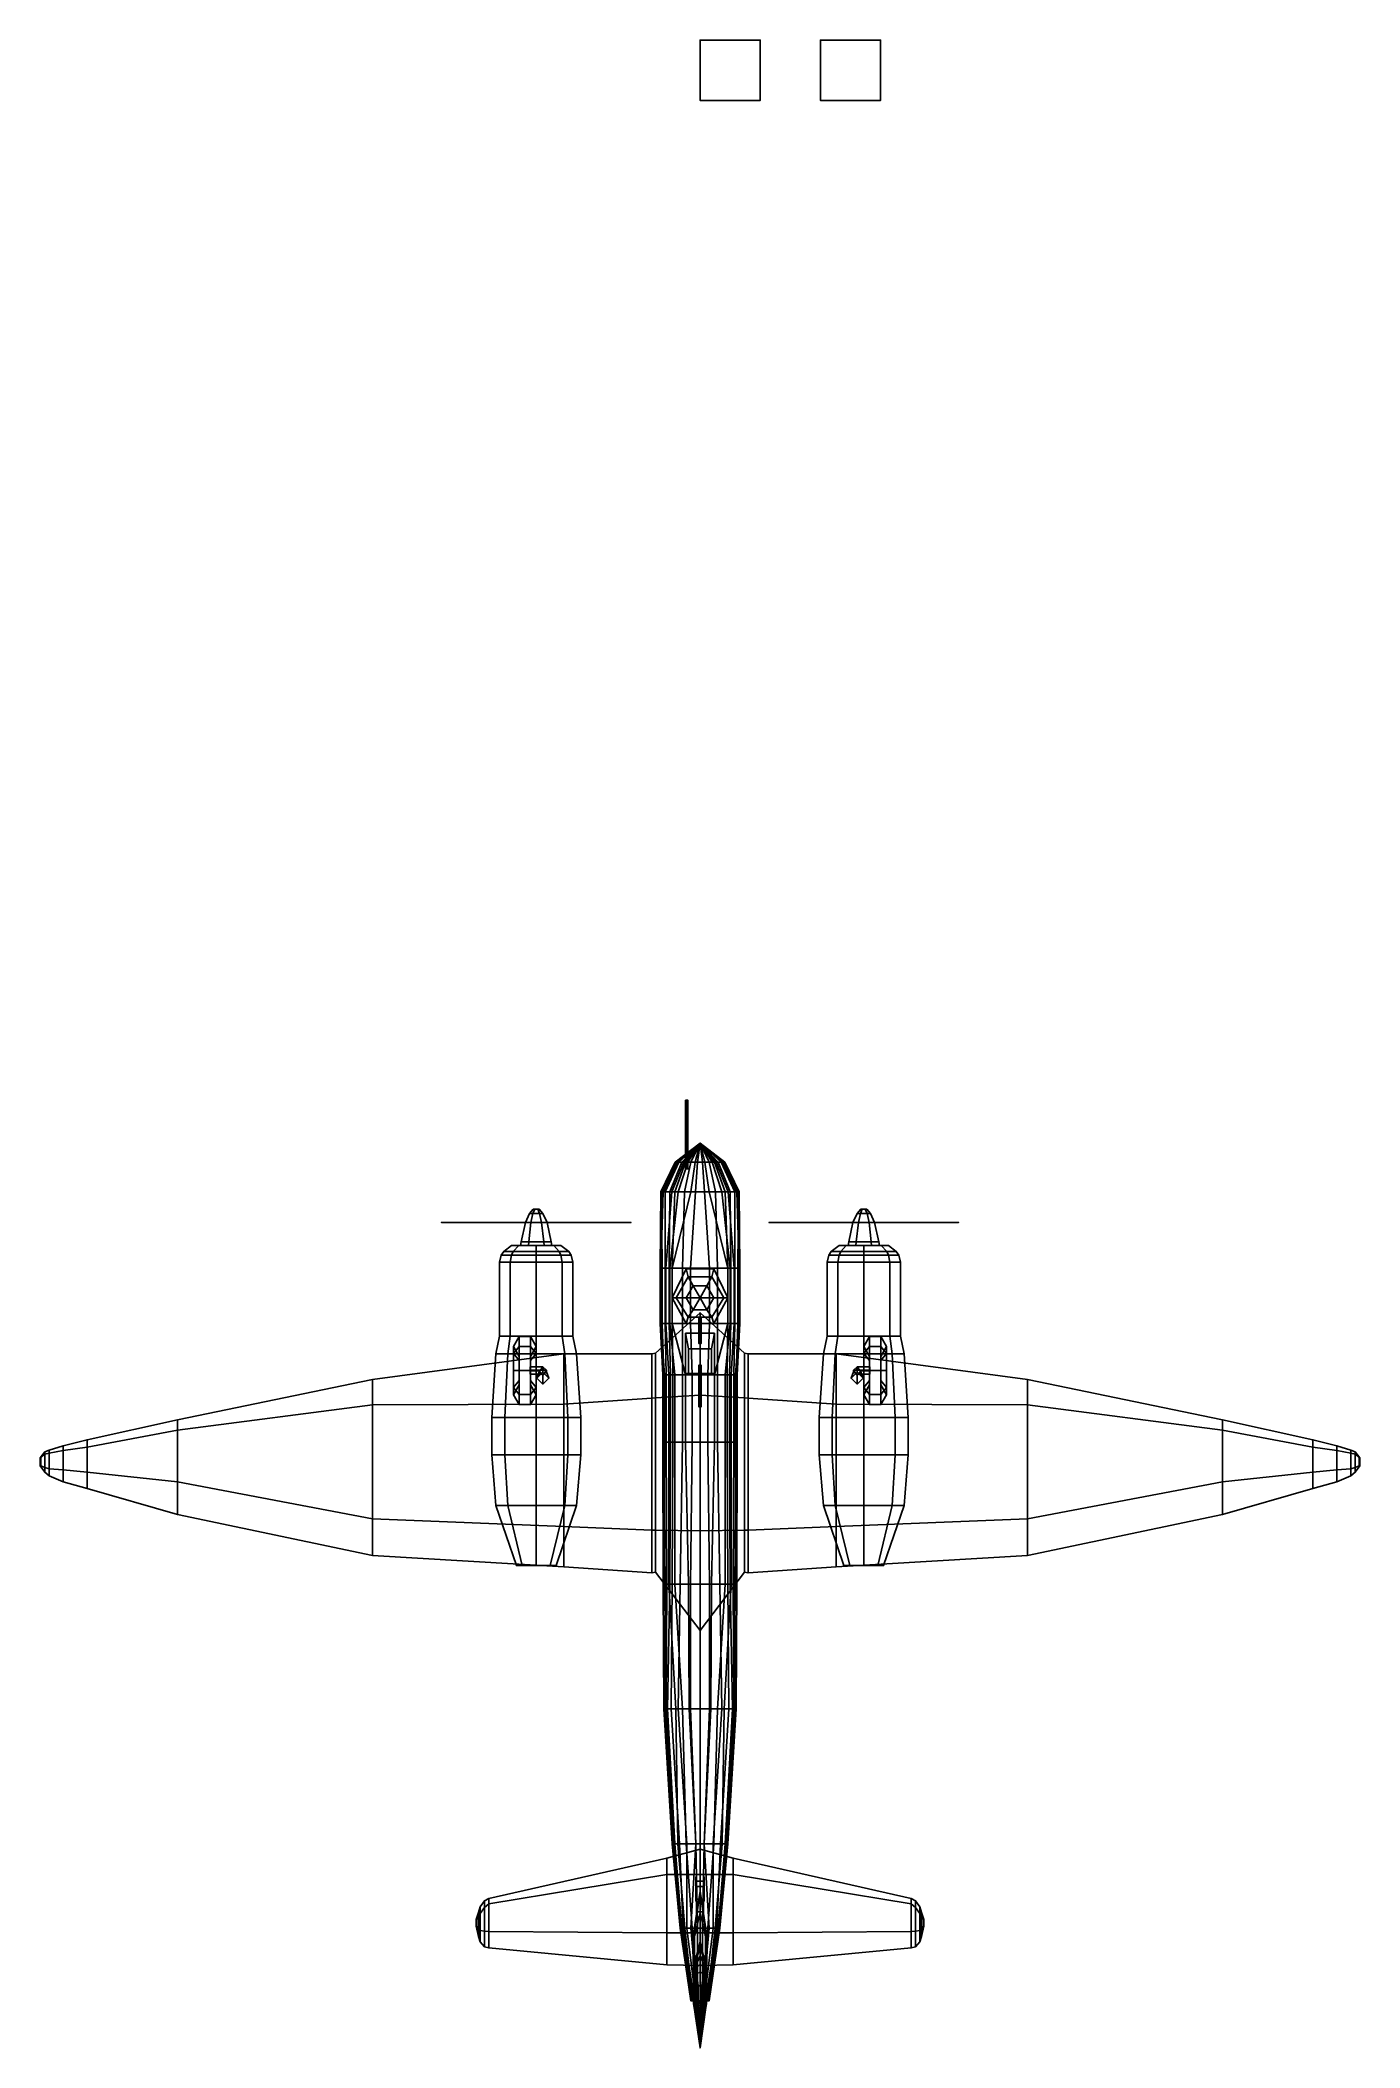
# Model space of a CAD drawing. Header units: millimetres. Extents: x -11 to 11, y -7.5 to 25.8.
import ezdxf

# ---------------------------------------------------------------- set-up
doc = ezdxf.new("R2010")
doc.units = ezdxf.units.MM
for name, color, linetype in [('doors', 3, 'Continuous'), ('gun', 1, 'Continuous'), ('h2', 7, 'Continuous'), ('prop', 1, 'Continuous'), ('shassis', 3, 'Continuous'), ('wheel', 2, 'Continuous'), ('wing1', 5, 'Continuous'), ('wing2', 5, 'Continuous')]:
    doc.layers.add(name, color=color, linetype=linetype)

msp = doc.modelspace()

# ---------------------------------------------------------------- linework, layer by layer
for points in [[(1, 25.83, 1), (1, 25.83), (0, 25.83), (0, 25.83, 1)], [(1, 25.83), (1, 24.83), (0, 24.83), (0, 25.83)], [(0, 25.83), (0, 24.83), (0, 24.83, 1), (0, 25.83, 1)], [(0, 25.83, 1), (0, 24.83, 1), (1, 24.83, 1), (1, 25.83, 1)], [(1, 24.83, 1), (1, 24.83), (1, 25.83), (1, 25.83, 1)], [(3, 25.83), (3, 24.83), (2, 24.83), (2, 25.83)], [(2, 25.83), (2, 24.83), (3, 24.83), (3, 25.83)], [(0, 24.83, 1), (0, 24.83), (1, 24.83), (1, 24.83, 1)], [(-0.08, 7.19, 0.08), (0.08, 7.19, 0.08), (0, 7.51, -0.47)], [(0, 7.51, -0.47), (0, 7.51, -0.47), (0.04, 7.19, -0.73), (-0.04, 7.19, -0.73)], [(0.27, 7.19, -0.02), (0.37, 7.19, -0.13), (0, 7.51, -0.47)], [(0.2, 7.19, 0.03), (0.27, 7.19, -0.02), (0, 7.51, -0.47)], [(0.08, 7.19, 0.08), (0.2, 7.19, 0.03), (0, 7.51, -0.47)], [(0.41, 7.19, -0.37), (0.39, 7.19, -0.48), (0, 7.51, -0.47)], [(0.35, 7.19, -0.55), (0.3, 7.19, -0.61), (0, 7.51, -0.47)], [(0.3, 7.19, -0.61), (0.24, 7.19, -0.66), (0, 7.51, -0.47)], [(0.24, 7.19, -0.66), (0.15, 7.19, -0.71), (0, 7.51, -0.47)], [(0.15, 7.19, -0.71), (0.04, 7.19, -0.73), (0, 7.51, -0.47)], [(0.39, 7.19, -0.48), (0.35, 7.19, -0.55), (0, 7.51, -0.47)], [(0.37, 7.19, -0.13), (0.41, 7.19, -0.29), (0, 7.51, -0.47)], [(0.41, 7.19, -0.29), (0.41, 7.19, -0.37), (0, 7.51, -0.47)], [(-0.37, 7.19, -0.13), (-0.41, 7.19, -0.29), (-0.65, 6.7, -0.198), (-0.61, 6.7, 0.106)], [(-0.41, 7.19, -0.29), (-0.41, 7.19, -0.37), (-0.65, 6.7, -0.35), (-0.65, 6.7, -0.198)], [(-0.41, 7.19, -0.37), (-0.39, 7.19, -0.48), (-0.64, 6.7, -0.559), (-0.65, 6.7, -0.35)], [(-0.39, 7.19, -0.48), (-0.35, 7.19, -0.55), (-0.58, 6.7, -0.692), (-0.64, 6.7, -0.559)], [(-0.27, 7.19, -0.02), (-0.37, 7.19, -0.13), (-0.61, 6.7, 0.106), (-0.47, 6.7, 0.315)], [(-0.35, 7.19, -0.55), (-0.3, 7.19, -0.61), (-0.5, 6.7, -0.806), (-0.58, 6.7, -0.692)], [(-0.3, 7.19, -0.61), (-0.24, 7.19, -0.66), (-0.42, 6.7, -0.901), (-0.5, 6.7, -0.806)], [(-0.2, 7.19, 0.03), (-0.27, 7.19, -0.02), (-0.47, 6.7, 0.315), (-0.36, 6.7, 0.409)], [(-0.24, 7.19, -0.66), (-0.15, 7.19, -0.71), (-0.26, 6.7, -0.996), (-0.42, 6.7, -0.901)], [(-0.08, 7.19, 0.08), (-0.2, 7.19, 0.03), (-0.36, 6.7, 0.409), (-0.152, 6.7, 0.504)], [(-0.15, 7.19, -0.71), (-0.04, 7.19, -0.73), (-0.076, 6.7, -1.034), (-0.26, 6.7, -0.996)], [(0.08, 7.19, 0.08), (-0.08, 7.19, 0.08), (-0.152, 6.7, 0.504), (0.152, 6.7, 0.504)], [(0.076, 6.7, -1.034), (-0.076, 6.7, -1.034), (-0.04, 7.19, -0.73), (0.04, 7.19, -0.73)], [(-0.65, 6.7, -0.35), (-0.64, 6.7, -0.559), (-0.63, 5.43, -0.45), (-0.66, 5.43, -0.24)], [(-0.65, 6.7, -0.198), (-0.65, 6.7, -0.35), (-0.66, 5.43, -0.24), (-0.66, 5.43, 0.19)], [(-0.61, 6.7, 0.106), (-0.65, 6.7, -0.198), (-0.66, 5.43, 0.19), (-0.65, 5.43, 0.49)], [(-0.47, 6.7, 0.315), (-0.61, 6.7, 0.106), (-0.65, 5.43, 0.49), (-0.57, 5.43, 0.84)], [(-0.64, 6.7, -0.559), (-0.58, 6.7, -0.692), (-0.58, 5.43, -0.66), (-0.63, 5.43, -0.45)], [(-0.58, 6.7, -0.692), (-0.5, 6.7, -0.806), (-0.51, 5.43, -0.87), (-0.58, 5.43, -0.66)], [(-0.36, 6.7, 0.409), (-0.47, 6.7, 0.315), (-0.57, 5.43, 0.84), (-0.5, 5.43, 1.06)], [(-0.5, 6.7, -0.806), (-0.42, 6.7, -0.901), (-0.46, 5.43, -0.98), (-0.51, 5.43, -0.87)], [(-0.152, 6.7, 0.504), (-0.36, 6.7, 0.409), (-0.5, 5.43, 1.06), (-0.46, 5.43, 1.11)], [(0.152, 6.7, 0.504), (-0.152, 6.7, 0.504), (-0.46, 5.43, 1.11), (0.46, 5.43, 1.11)], [(-0.42, 6.7, -0.901), (-0.26, 6.7, -0.996), (-0.29, 5.43, -1.12), (-0.46, 5.43, -0.98)], [(-0.26, 6.7, -0.996), (-0.076, 6.7, -1.034), (-0.16, 5.43, -1.16), (-0.29, 5.43, -1.12)], [(0.16, 5.43, -1.16), (-0.16, 5.43, -1.16), (-0.076, 6.7, -1.034), (0.076, 6.7, -1.034)], [(-0.65, 5.43, 0.49), (-0.66, 5.43, 0.19), (-0.66, 4.51, 0.19), (-0.65, 4.51, 0.49)], [(-0.66, 5.43, 0.19), (-0.66, 5.43, -0.24), (-0.66, 4.51, -0.24), (-0.66, 4.51, 0.19)], [(-0.66, 5.43, -0.24), (-0.63, 5.43, -0.45), (-0.63, 4.51, -0.45), (-0.66, 4.51, -0.24)], [(-0.57, 5.43, 0.84), (-0.65, 5.43, 0.49), (-0.65, 4.51, 0.49), (-0.57, 4.51, 0.84)], [(-0.63, 5.43, -0.45), (-0.58, 5.43, -0.66), (-0.58, 4.51, -0.66), (-0.63, 4.51, -0.45)], [(-0.58, 5.43, -0.66), (-0.51, 5.43, -0.87), (-0.51, 4.51, -0.87), (-0.58, 4.51, -0.66)], [(-0.5, 5.43, 1.06), (-0.57, 5.43, 0.84), (-0.57, 4.51, 0.84), (-0.5, 4.51, 1.06)], [(-0.51, 5.43, -0.87), (-0.46, 5.43, -0.98), (-0.46, 4.51, -0.98), (-0.51, 4.51, -0.87)], [(-0.46, 5.43, 1.11), (-0.5, 5.43, 1.06), (-0.5, 4.51, 1.06), (-0.46, 4.51, 1.11)], [(0.46, 5.43, 1.11), (-0.46, 5.43, 1.11), (-0.46, 4.51, 1.11), (0.46, 4.51, 1.11)], [(-0.46, 5.43, -0.98), (-0.29, 5.43, -1.12), (-0.29, 4.51, -1.12), (-0.46, 4.51, -0.98)], [(-0.199, 5.285, 1.23), (-0.23, 5.42, 1.11), (-0.46, 4.94, 1.11), (-0.398, 4.94, 1.23)], [(-0.29, 5.43, -1.12), (-0.16, 5.43, -1.16), (-0.16, 4.51, -1.16), (-0.29, 4.51, -1.12)], [(0.199, 5.285, 1.23), (0.23, 5.42, 1.11), (-0.23, 5.42, 1.11), (-0.199, 5.285, 1.23)], [(0.16, 4.51, -1.16), (-0.16, 4.51, -1.16), (-0.16, 5.43, -1.16), (0.16, 5.43, -1.16)], [(0.398, 4.94, 1.23), (0.46, 4.94, 1.11), (0.23, 5.42, 1.11), (0.199, 5.285, 1.23)], [(-0.115, 5.139, 1.29), (-0.199, 5.285, 1.23), (-0.398, 4.94, 1.23), (-0.23, 4.94, 1.29)], [(0, 4.94, 1.32), (-0.115, 5.139, 1.29), (-0.23, 4.94, 1.29), (0, 4.94, 1.32)], [(0.115, 5.139, 1.29), (0.199, 5.285, 1.23), (-0.199, 5.285, 1.23), (-0.115, 5.139, 1.29)], [(0, 4.94, 1.32), (0.115, 5.139, 1.29), (-0.115, 5.139, 1.29), (0, 4.94, 1.32)], [(0, 4.94, 1.32), (0.23, 4.94, 1.29), (0.115, 5.139, 1.29), (0, 4.94, 1.32)], [(0.23, 4.94, 1.29), (0.398, 4.94, 1.23), (0.199, 5.285, 1.23), (0.115, 5.139, 1.29)], [(-0.398, 4.94, 1.23), (-0.46, 4.94, 1.11), (-0.23, 4.51, 1.11), (-0.199, 4.62, 1.23)], [(-0.23, 4.94, 1.29), (-0.398, 4.94, 1.23), (-0.199, 4.62, 1.23), (-0.115, 4.741, 1.29)], [(0, 4.94, 1.32), (-0.23, 4.94, 1.29), (-0.115, 4.741, 1.29), (0, 4.94, 1.32)], [(-0.115, 4.741, 1.29), (-0.199, 4.62, 1.23), (0.199, 4.62, 1.23), (0.115, 4.741, 1.29)], [(0, 4.94, 1.32), (-0.115, 4.741, 1.29), (0.115, 4.741, 1.29), (0, 4.94, 1.32)], [(0, 4.94, 1.32), (0.115, 4.741, 1.29), (0.23, 4.94, 1.29), (0, 4.94, 1.32)], [(0.115, 4.741, 1.29), (0.199, 4.62, 1.23), (0.398, 4.94, 1.23), (0.23, 4.94, 1.29)], [(0.199, 4.62, 1.23), (0.23, 4.51, 1.11), (0.46, 4.94, 1.11), (0.398, 4.94, 1.23)], [(-0.65, 4.51, 0.49), (-0.66, 4.51, 0.19), (-0.62, 3.66, 0.51), (-0.59, 3.66, 0.59)], [(-0.66, 4.51, -0.24), (-0.63, 4.51, -0.45), (-0.6, 3.66, -0.11), (-0.62, 3.66, 0.09)], [(-0.66, 4.51, 0.19), (-0.66, 4.51, -0.24), (-0.62, 3.66, 0.09), (-0.62, 3.66, 0.51)], [(-0.57, 4.51, 0.84), (-0.65, 4.51, 0.49), (-0.59, 3.66, 0.59), (-0.52, 3.66, 0.65)], [(-0.63, 4.51, -0.45), (-0.58, 4.51, -0.66), (-0.56, 3.66, -0.33), (-0.6, 3.66, -0.11)], [(-0.58, 4.51, -0.66), (-0.51, 4.51, -0.87), (-0.49, 3.66, -0.48), (-0.56, 3.66, -0.33)], [(-0.5, 4.51, 1.06), (-0.57, 4.51, 0.84), (-0.52, 3.66, 0.65), (-0.42, 3.66, 0.68)], [(-0.51, 4.51, -0.87), (-0.46, 4.51, -0.98), (-0.45, 3.66, -0.54), (-0.49, 3.66, -0.48)], [(-0.46, 4.51, 1.11), (-0.5, 4.51, 1.06), (-0.42, 3.66, 0.68), (-0.24, 3.66, 0.72)], [(-0.46, 4.51, -0.98), (-0.29, 4.51, -1.12), (-0.29, 3.66, -0.67), (-0.45, 3.66, -0.54)], [(0, 4.51, 1.11), (-0.46, 4.51, 1.11), (-0.24, 3.66, 0.72), (0, 3.66, 0.73)], [(-0.29, 4.51, -1.12), (-0.16, 4.51, -1.16), (-0.13, 3.66, -0.72), (-0.29, 3.66, -0.67)], [(-0.24, 4.35, 1.03), (-0.24, 3.68, 0.73), (-0.19, 3.68, 0.83), (-0.19, 4.09, 1.01)], [(0.19, 4.09, 1.01), (0.24, 4.35, 1.03), (-0.24, 4.35, 1.03), (-0.19, 4.09, 1.01)], [(-0.199, 4.62, 1.23), (-0.23, 4.51, 1.11), (0.23, 4.51, 1.11), (0.199, 4.62, 1.23)], [(0.13, 3.66, -0.72), (-0.13, 3.66, -0.72), (-0.16, 4.51, -1.16), (0.16, 4.51, -1.16)], [(0.19, 3.68, 0.83), (0.24, 3.68, 0.73), (0.24, 4.35, 1.03), (0.19, 4.09, 1.01)], [(-0.19, 4.09, 1.01), (-0.19, 3.68, 0.83), (0.19, 3.68, 0.83), (0.19, 4.09, 1.01)], [(-0.19, 3.68, 0.83), (-0.24, 3.68, 0.73), (0.24, 3.68, 0.73), (0.19, 3.68, 0.83)], [(-0.62, 3.66, 0.51), (-0.62, 3.66, 0.09), (-0.62, 2.54, 0.09), (-0.62, 2.54, 0.51)], [(-0.62, 3.66, 0.09), (-0.6, 3.66, -0.11), (-0.6, 2.54, -0.11), (-0.62, 2.54, 0.09)], [(-0.59, 3.66, 0.59), (-0.62, 3.66, 0.51), (-0.62, 2.54, 0.51), (-0.59, 2.54, 0.59)], [(-0.6, 3.66, -0.11), (-0.56, 3.66, -0.33), (-0.56, 2.54, -0.33), (-0.6, 2.54, -0.11)], [(-0.52, 3.66, 0.65), (-0.59, 3.66, 0.59), (-0.59, 2.54, 0.59), (-0.52, 2.54, 0.65)], [(-0.56, 3.66, -0.33), (-0.49, 3.66, -0.48), (-0.49, 2.54, -0.48), (-0.56, 2.54, -0.33)], [(-0.42, 3.66, 0.68), (-0.52, 3.66, 0.65), (-0.52, 2.54, 0.65), (-0.42, 2.54, 0.68)], [(-0.49, 3.66, -0.48), (-0.45, 3.66, -0.54), (-0.45, 2.54, -0.54), (-0.49, 2.54, -0.48)], [(-0.45, 3.66, -0.54), (-0.29, 3.66, -0.67), (-0.29, 2.54, -0.67), (-0.45, 2.54, -0.54)], [(-0.24, 3.66, 0.72), (-0.42, 3.66, 0.68), (-0.42, 2.54, 0.68), (-0.24, 2.54, 0.72)], [(-0.29, 3.66, -0.67), (-0.13, 3.66, -0.72), (-0.13, 2.54, -0.72), (-0.29, 2.54, -0.67)], [(0, 3.66, 0.73), (-0.24, 3.66, 0.72), (-0.24, 2.54, 0.72), (0, 2.54, 0.73)], [(0.13, 2.54, -0.72), (-0.13, 2.54, -0.72), (-0.13, 3.66, -0.72), (0.13, 3.66, -0.72)], [(0, 3.13, 0.73), (0, 3.06, 0.73), (0, 3.07, 0.84), (0, 3.12, 0.84)], [(0, 3.12, 0.84), (0, 3.07, 0.84), (0, 3.06, 0.73), (0, 3.13, 0.73)], [(0, -5.76, 2.47), (0, -5.76, 2.45), (0, 3.07, 0.83), (0, 3.12, 0.84)], [(0, 3.12, 0.84), (0, 3.07, 0.83), (0, -5.76, 2.45), (0, -5.76, 2.47)], [(-0.59, 2.54, 0.59), (-0.62, 2.54, 0.51), (-0.61, 0.18, 0.4), (-0.59, 0.18, 0.55)], [(-0.62, 2.54, 0.09), (-0.6, 2.54, -0.11), (-0.58, 0.18, -0.1), (-0.61, 0.18, 0.16)], [(-0.62, 2.54, 0.51), (-0.62, 2.54, 0.09), (-0.61, 0.18, 0.16), (-0.61, 0.18, 0.4)], [(-0.6, 2.54, -0.11), (-0.56, 2.54, -0.33), (-0.55, 0.18, -0.28), (-0.58, 0.18, -0.1)], [(-0.52, 2.54, 0.65), (-0.59, 2.54, 0.59), (-0.59, 0.18, 0.55), (-0.52, 0.18, 0.63)], [(-0.56, 2.54, -0.33), (-0.49, 2.54, -0.48), (-0.5, 0.18, -0.47), (-0.55, 0.18, -0.28)], [(-0.42, 2.54, 0.68), (-0.52, 2.54, 0.65), (-0.52, 0.18, 0.63), (-0.42, 0.18, 0.68)], [(-0.49, 2.54, -0.48), (-0.45, 2.54, -0.54), (-0.46, 0.18, -0.53), (-0.5, 0.18, -0.47)], [(-0.45, 2.54, -0.54), (-0.29, 2.54, -0.67), (-0.33, 0.18, -0.64), (-0.46, 0.18, -0.53)], [(-0.24, 2.54, 0.72), (-0.42, 2.54, 0.68), (-0.42, 0.18, 0.68), (-0.19, 0.18, 0.73)], [(-0.29, 2.54, -0.67), (-0.13, 2.54, -0.72), (-0.16, 0.18, -0.71), (-0.33, 0.18, -0.64)], [(0, 2.54, 0.73), (-0.24, 2.54, 0.72), (-0.19, 0.18, 0.73), (0, 0.18, 0.73)], [(0.16, 0.18, -0.71), (-0.16, 0.18, -0.71), (-0.13, 2.54, -0.72), (0.13, 2.54, -0.72)], [(-0.59, 0.18, 0.55), (-0.61, 0.18, 0.4), (-0.6, -1.89, 0.25), (-0.55, -1.89, 0.42)], [(-0.61, 0.18, 0.16), (-0.58, 0.18, -0.1), (-0.58, -1.89, -0.19), (-0.6, -1.89, 0.03)], [(-0.61, 0.18, 0.4), (-0.61, 0.18, 0.16), (-0.6, -1.89, 0.03), (-0.6, -1.89, 0.25)], [(-0.52, 0.18, 0.63), (-0.59, 0.18, 0.55), (-0.55, -1.89, 0.42), (-0.4, -1.89, 0.58)], [(-0.58, 0.18, -0.1), (-0.55, 0.18, -0.28), (-0.56, -1.89, -0.3), (-0.58, -1.89, -0.19)], [(-0.55, 0.18, -0.28), (-0.5, 0.18, -0.47), (-0.54, -1.89, -0.37), (-0.56, -1.89, -0.3)], [(-0.5, 0.18, -0.47), (-0.46, 0.18, -0.53), (-0.48, -1.89, -0.47), (-0.54, -1.89, -0.37)], [(-0.42, 0.18, 0.68), (-0.52, 0.18, 0.63), (-0.4, -1.89, 0.58), (-0.29, -1.89, 0.64)], [(-0.46, 0.18, -0.53), (-0.33, 0.18, -0.64), (-0.36, -1.89, -0.56), (-0.48, -1.89, -0.47)], [(-0.19, 0.18, 0.73), (-0.42, 0.18, 0.68), (-0.29, -1.89, 0.64), (-0.18, -1.89, 0.68)], [(-0.33, 0.18, -0.64), (-0.16, 0.18, -0.71), (-0.16, -1.89, -0.61), (-0.36, -1.89, -0.56)], [(0.19, 0.18, 0.73), (-0.19, 0.18, 0.73), (-0.18, -1.89, 0.68), (0.18, -1.89, 0.68)], [(0.16, -1.89, -0.61), (-0.16, -1.89, -0.61), (-0.16, 0.18, -0.71), (0.16, 0.18, -0.71)], [(-0.55, -1.89, 0.42), (-0.6, -1.89, 0.25), (-0.46, -4.13, -0.11), (-0.44, -4.13, 0.13)], [(-0.6, -1.89, 0.25), (-0.6, -1.89, 0.03), (-0.46, -4.13, -0.18), (-0.46, -4.13, -0.11)], [(-0.6, -1.89, 0.03), (-0.58, -1.89, -0.19), (-0.46, -4.13, -0.23), (-0.46, -4.13, -0.18)], [(-0.58, -1.89, -0.19), (-0.56, -1.89, -0.3), (-0.45, -4.13, -0.28), (-0.46, -4.13, -0.23)], [(-0.56, -1.89, -0.3), (-0.54, -1.89, -0.37), (-0.42, -4.13, -0.32), (-0.45, -4.13, -0.28)], [(-0.4, -1.89, 0.58), (-0.55, -1.89, 0.42), (-0.44, -4.13, 0.13), (-0.37, -4.13, 0.39)], [(-0.54, -1.89, -0.37), (-0.48, -1.89, -0.47), (-0.34, -4.13, -0.38), (-0.42, -4.13, -0.32)], [(-0.48, -1.89, -0.47), (-0.36, -1.89, -0.56), (-0.22, -4.13, -0.42), (-0.34, -4.13, -0.38)], [(-0.29, -1.89, 0.64), (-0.4, -1.89, 0.58), (-0.37, -4.13, 0.39), (-0.23, -4.13, 0.56)], [(-0.36, -1.89, -0.56), (-0.16, -1.89, -0.61), (-0.07, -4.13, -0.44), (-0.22, -4.13, -0.42)], [(-0.18, -1.89, 0.68), (-0.29, -1.89, 0.64), (-0.23, -4.13, 0.56), (-0.07, -4.13, 0.63)], [(0.18, -1.89, 0.68), (-0.18, -1.89, 0.68), (-0.07, -4.13, 0.63), (0.07, -4.13, 0.63)], [(0.07, -4.13, -0.44), (-0.07, -4.13, -0.44), (-0.16, -1.89, -0.61), (0.16, -1.89, -0.61)], [(0, -1.71, 1.71), (0, -1.75, 1.72), (0, -1.88, 0.68), (0, -1.85, 0.68)], [(0, -1.85, 0.68), (0, -1.88, 0.68), (0, -1.75, 1.72), (0, -1.71, 1.71)], [(-0.44, -4.13, 0.13), (-0.46, -4.13, -0.11), (-0.33, -5.53, 0.19), (-0.3, -5.53, 0.33)], [(-0.46, -4.13, -0.18), (-0.46, -4.13, -0.23), (-0.32, -5.53, -0.11), (-0.33, -5.53, -0.08)], [(-0.46, -4.13, -0.23), (-0.45, -4.13, -0.28), (-0.31, -5.53, -0.15), (-0.32, -5.53, -0.11)], [(-0.46, -4.13, -0.11), (-0.46, -4.13, -0.18), (-0.33, -5.53, -0.08), (-0.33, -5.53, 0.19)], [(-0.45, -4.13, -0.28), (-0.42, -4.13, -0.32), (-0.3, -5.53, -0.19), (-0.31, -5.53, -0.15)], [(-0.37, -4.13, 0.39), (-0.44, -4.13, 0.13), (-0.3, -5.53, 0.33), (-0.25, -5.53, 0.45)], [(-0.42, -4.13, -0.32), (-0.34, -4.13, -0.38), (-0.28, -5.53, -0.22), (-0.3, -5.53, -0.19)], [(-0.23, -4.13, 0.56), (-0.37, -4.13, 0.39), (-0.25, -5.53, 0.45), (-0.13, -5.53, 0.56)], [(-0.34, -4.13, -0.38), (-0.22, -4.13, -0.42), (-0.22, -5.53, -0.26), (-0.28, -5.53, -0.22)], [(-0.07, -4.13, 0.63), (-0.23, -4.13, 0.56), (-0.13, -5.53, 0.56), (-0.04, -5.53, 0.6)], [(-0.22, -4.13, -0.42), (-0.07, -4.13, -0.44), (-0.15, -5.53, -0.28), (-0.22, -5.53, -0.26)], [(0.15, -5.53, -0.28), (-0.15, -5.53, -0.28), (-0.07, -4.13, -0.44), (0.07, -4.13, -0.44)], [(0.07, -4.13, 0.63), (-0.07, -4.13, 0.63), (-0.04, -5.53, 0.6), (0.04, -5.53, 0.6)], [(0, -5.27, 1.37), (0, -4.92, 0.53), (-0.1, -5.58, 0.53), (-0.11, -5.75, 1.37)], [(0, -4.92, 0.53), (0, -4.92, 0.39), (-0.09, -5.58, 0.39), (-0.1, -5.58, 0.53)], [(0.1, -5.58, 0.53), (0.09, -5.58, 0.39), (0, -4.92, 0.39), (0, -4.92, 0.53)], [(0.11, -5.75, 1.37), (0.1, -5.58, 0.53), (0, -4.92, 0.53), (0, -5.27, 1.37)], [(0, -5.76, 2.47), (0, -5.27, 1.37), (-0.11, -5.75, 1.37), (-0.08, -6.08, 2.47)], [(0.08, -6.08, 2.47), (0.11, -5.75, 1.37), (0, -5.27, 1.37), (0, -5.76, 2.47)], [(-0.3, -5.53, 0.33), (-0.33, -5.53, 0.19), (-0.15, -6.74, 0.38), (-0.13, -6.74, 0.41)], [(-0.33, -5.53, 0.19), (-0.33, -5.53, -0.08), (-0.14, -6.74, -0.01), (-0.15, -6.74, 0.38)], [(-0.33, -5.53, -0.08), (-0.32, -5.53, -0.11), (-0.14, -6.74, -0.05), (-0.14, -6.74, -0.01)], [(-0.32, -5.53, -0.11), (-0.31, -5.53, -0.15), (-0.13, -6.74, -0.08), (-0.14, -6.74, -0.05)], [(-0.31, -5.53, -0.15), (-0.3, -5.53, -0.19), (-0.11, -6.74, -0.11), (-0.13, -6.74, -0.08)], [(-0.25, -5.53, 0.45), (-0.3, -5.53, 0.33), (-0.13, -6.74, 0.41), (-0.12, -6.74, 0.43)], [(-0.3, -5.53, -0.19), (-0.28, -5.53, -0.22), (-0.09, -6.74, -0.14), (-0.11, -6.74, -0.11)], [(-0.28, -5.53, -0.22), (-0.22, -5.53, -0.26), (-0.07, -6.74, -0.16), (-0.09, -6.74, -0.14)], [(-0.13, -5.53, 0.56), (-0.25, -5.53, 0.45), (-0.12, -6.74, 0.43), (-0.09, -6.74, 0.45)], [(-0.22, -5.53, -0.26), (-0.15, -5.53, -0.28), (-0.04, -6.74, -0.17), (-0.07, -6.74, -0.16)], [(0.04, -6.74, -0.17), (-0.04, -6.74, -0.17), (-0.15, -5.53, -0.28), (0.15, -5.53, -0.28)], [(-0.04, -5.53, 0.6), (-0.13, -5.53, 0.56), (-0.09, -6.74, 0.45), (-0.04, -6.74, 0.46)], [(-0.1, -5.58, 0.53), (-0.1, -6.81, 0.53), (-0.11, -6.79, 1.37), (-0.11, -5.75, 1.37)], [(-0.09, -5.58, 0.39), (-0.09, -6.82, 0.39), (-0.1, -6.81, 0.53), (-0.1, -5.58, 0.53)], [(0.04, -5.53, 0.6), (-0.04, -5.53, 0.6), (-0.04, -6.74, 0.46), (0.04, -6.74, 0.46)], [(0.1, -6.81, 0.53), (0.09, -6.82, 0.39), (0.09, -5.58, 0.39), (0.1, -5.58, 0.53)], [(0.11, -6.79, 1.37), (0.1, -6.81, 0.53), (0.1, -5.58, 0.53), (0.11, -5.75, 1.37)], [(-0.11, -5.75, 1.37), (-0.11, -6.79, 1.37), (-0.08, -6.77, 2.47), (-0.08, -6.08, 2.47)], [(0, -5.85, 2.59), (0, -5.76, 2.47), (-0.08, -6.08, 2.47), (-0.08, -6.11, 2.59)], [(0, -5.99, 2.71), (0, -5.85, 2.59), (-0.08, -6.11, 2.59), (-0.07, -6.15, 2.71)], [(0, -6.13, 2.77), (0, -5.99, 2.71), (-0.07, -6.15, 2.71), (-0.07, -6.2, 2.77)], [(0.08, -6.11, 2.59), (0.08, -6.08, 2.47), (0, -5.76, 2.47), (0, -5.85, 2.59)], [(0.07, -6.15, 2.71), (0.08, -6.11, 2.59), (0, -5.85, 2.59), (0, -5.99, 2.71)], [(0.07, -6.2, 2.77), (0.07, -6.15, 2.71), (0, -5.99, 2.71), (0, -6.13, 2.77)], [(0.08, -6.77, 2.47), (0.11, -6.79, 1.37), (0.11, -5.75, 1.37), (0.08, -6.08, 2.47)], [(-0.08, -6.08, 2.47), (-0.08, -6.77, 2.47), (-0.08, -6.76, 2.59), (-0.08, -6.11, 2.59)], [(-0.08, -6.11, 2.59), (-0.08, -6.76, 2.59), (-0.07, -6.76, 2.71), (-0.07, -6.15, 2.71)], [(0, -6.25, 2.81), (0, -6.13, 2.77), (-0.07, -6.2, 2.77), (-0.05, -6.3, 2.81)], [(-0.07, -6.15, 2.71), (-0.07, -6.76, 2.71), (-0.07, -6.76, 2.77), (-0.07, -6.2, 2.77)], [(-0.07, -6.2, 2.77), (-0.07, -6.76, 2.77), (-0.05, -6.76, 2.81), (-0.05, -6.3, 2.81)], [(0, -6.49, 2.86), (0, -6.25, 2.81), (-0.05, -6.3, 2.81), (-0.03, -6.49, 2.85)], [(-0.05, -6.3, 2.81), (-0.05, -6.76, 2.81), (-0.03, -6.82, 2.85), (-0.03, -6.49, 2.85)], [(0.05, -6.3, 2.81), (0.07, -6.2, 2.77), (0, -6.13, 2.77), (0, -6.25, 2.81)], [(0.03, -6.49, 2.85), (0.05, -6.3, 2.81), (0, -6.25, 2.81), (0, -6.49, 2.86)], [(0.03, -6.82, 2.85), (0.05, -6.76, 2.81), (0.05, -6.3, 2.81), (0.03, -6.49, 2.85)], [(0.05, -6.76, 2.81), (0.07, -6.76, 2.77), (0.07, -6.2, 2.77), (0.05, -6.3, 2.81)], [(0.07, -6.76, 2.71), (0.08, -6.76, 2.59), (0.08, -6.11, 2.59), (0.07, -6.15, 2.71)], [(0.07, -6.76, 2.77), (0.07, -6.76, 2.71), (0.07, -6.15, 2.71), (0.07, -6.2, 2.77)], [(0.08, -6.76, 2.59), (0.08, -6.77, 2.47), (0.08, -6.08, 2.47), (0.08, -6.11, 2.59)], [(-0.03, -6.49, 2.85), (-0.03, -6.82, 2.85), (0, -6.82, 2.86), (0, -6.49, 2.86)], [(0, -6.49, 2.86), (0, -6.82, 2.86), (0.03, -6.82, 2.85), (0.03, -6.49, 2.85)], [(-0.08, -6.77, 2.47), (-0.11, -6.79, 1.37), (0, -7.41, 1.37), (0, -7.29, 2.47)], [(-0.11, -6.79, 1.37), (-0.1, -6.81, 0.53), (0, -7.52, 0.53), (0, -7.41, 1.37)], [(-0.1, -6.81, 0.53), (-0.09, -6.82, 0.39), (0, -7.52, 0.39), (0, -7.52, 0.53)], [(-0.08, -6.74, 0.22), (-0.08, -6.82, 0.22), (-0.09, -6.82, 0.39), (-0.09, -6.74, 0.39)], [(-0.09, -6.82, 0.39), (-0.08, -6.82, 0.22), (0, -7.47, 0.22), (0, -7.52, 0.39)], [(-0.05, -6.74, 0.05), (-0.05, -6.82, 0.05), (-0.08, -6.82, 0.22), (-0.08, -6.74, 0.22)], [(-0.07, -6.76, 2.71), (-0.08, -6.76, 2.59), (0, -7.27, 2.59), (0, -7.19, 2.71)], [(-0.08, -6.76, 2.59), (-0.08, -6.77, 2.47), (0, -7.29, 2.47), (0, -7.27, 2.59)], [(-0.08, -6.82, 0.22), (-0.05, -6.82, 0.05), (0, -7.31, 0.05), (0, -7.47, 0.22)], [(-0.07, -6.76, 2.77), (-0.07, -6.76, 2.71), (0, -7.19, 2.71), (0, -7.11, 2.77)], [(-0.05, -6.76, 2.81), (-0.07, -6.76, 2.77), (0, -7.11, 2.77), (0, -7.01, 2.81)], [(-0.02, -6.74, -0.12), (-0.03, -6.82, -0.06), (-0.05, -6.82, 0.05), (-0.05, -6.74, 0.05)], [(-0.03, -6.82, 2.85), (-0.05, -6.76, 2.81), (0, -7.01, 2.81), (0, -6.82, 2.86)], [(-0.05, -6.82, 0.05), (-0.03, -6.82, -0.06), (0, -7.04, -0.06), (0, -7.31, 0.05)], [(0, -6.74, -0.12), (0, -7.04, -0.06), (-0.03, -6.82, -0.06), (-0.02, -6.74, -0.12)], [(0.02, -6.74, -0.12), (0.03, -6.82, -0.06), (0, -7.04, -0.06), (0, -6.74, -0.12)], [(0, -7.27, 2.59), (0, -7.29, 2.47), (0.08, -6.77, 2.47), (0.08, -6.76, 2.59)], [(0, -7.19, 2.71), (0, -7.27, 2.59), (0.08, -6.76, 2.59), (0.07, -6.76, 2.71)], [(0, -7.11, 2.77), (0, -7.19, 2.71), (0.07, -6.76, 2.71), (0.07, -6.76, 2.77)], [(0, -7.01, 2.81), (0, -7.11, 2.77), (0.07, -6.76, 2.77), (0.05, -6.76, 2.81)], [(0, -6.82, 2.86), (0, -7.01, 2.81), (0.05, -6.76, 2.81), (0.03, -6.82, 2.85)], [(0, -7.29, 2.47), (0, -7.41, 1.37), (0.11, -6.79, 1.37), (0.08, -6.77, 2.47)], [(0, -7.41, 1.37), (0, -7.52, 0.53), (0.1, -6.81, 0.53), (0.11, -6.79, 1.37)], [(0, -7.52, 0.53), (0, -7.52, 0.39), (0.09, -6.82, 0.39), (0.1, -6.81, 0.53)], [(0, -7.31, 0.05), (0, -7.04, -0.06), (0.03, -6.82, -0.06), (0.05, -6.82, 0.05)], [(0, -7.47, 0.22), (0, -7.31, 0.05), (0.05, -6.82, 0.05), (0.08, -6.82, 0.22)], [(0, -7.52, 0.39), (0, -7.47, 0.22), (0.08, -6.82, 0.22), (0.09, -6.82, 0.39)], [(0.05, -6.82, 0.05), (0.03, -6.82, -0.06), (0.02, -6.74, -0.12), (0.05, -6.74, 0.05)], [(0.08, -6.82, 0.22), (0.05, -6.82, 0.05), (0.05, -6.74, 0.05), (0.08, -6.74, 0.22)], [(0.09, -6.82, 0.39), (0.08, -6.82, 0.22), (0.08, -6.74, 0.22), (0.09, -6.74, 0.39)]]:
    msp.add_3dface(points)
at = {"layer": 'doors'}
for points in [[(-3.194, 4.01, -0.936), (-3.39, 4.01, -1.41), (-3.46, 2.95, -1.41), (-3.243, 2.95, -0.887)], [(-2.05, 4.01, -1.41), (-2.246, 4.01, -0.936), (-2.197, 2.95, -0.887), (-1.98, 2.95, -1.41)], [(2.246, 4.01, -0.936), (2.05, 4.01, -1.41), (1.98, 2.95, -1.41), (2.197, 2.95, -0.887)], [(3.39, 4.01, -1.41), (3.194, 4.01, -0.936), (3.243, 2.95, -0.887), (3.46, 2.95, -1.41)]]:
    msp.add_3dface(points, dxfattribs=at)
at = {"layer": 'gun'}
for points in [[(-0.22, 8.22, 0.04), (-0.24, 8.22, 0.06), (-0.22, 8.22, 0.08), (-0.2, 8.22, 0.06)], [(-0.22, 7.08, 0.04), (-0.24, 7.08, 0.06), (-0.24, 8.22, 0.06), (-0.22, 8.22, 0.04)], [(-0.24, 7.08, 0.06), (-0.22, 7.08, 0.08), (-0.22, 8.22, 0.08), (-0.24, 8.22, 0.06)], [(-0.2, 7.08, 0.06), (-0.22, 7.08, 0.04), (-0.22, 8.22, 0.04), (-0.2, 8.22, 0.06)], [(-0.22, 7.08, 0.08), (-0.2, 7.08, 0.06), (-0.2, 8.22, 0.06), (-0.22, 8.22, 0.08)], [(0, 4.62, 1.18), (-0.02, 4.62, 1.16), (-0.02, 4.18, 1.16), (0, 4.18, 1.18)], [(-0.02, 4.62, 1.16), (0, 4.62, 1.14), (0, 4.18, 1.14), (-0.02, 4.18, 1.16)], [(0.02, 4.62, 1.16), (0, 4.62, 1.18), (0, 4.18, 1.18), (0.02, 4.18, 1.16)], [(0, 4.62, 1.14), (0.02, 4.62, 1.16), (0.02, 4.18, 1.16), (0, 4.18, 1.14)], [(0, 4.18, 1.18), (-0.02, 4.18, 1.16), (0, 4.18, 1.14), (0.02, 4.18, 1.16)], [(-0.02, 3.82, 0.87), (0, 3.82, 0.85), (0, 3.13, 0.85), (-0.02, 3.13, 0.87)], [(0, 3.82, 0.89), (-0.02, 3.82, 0.87), (-0.02, 3.13, 0.87), (0, 3.13, 0.89)], [(0, 3.82, 0.85), (0.02, 3.82, 0.87), (0.02, 3.13, 0.87), (0, 3.13, 0.85)], [(0.02, 3.82, 0.87), (0, 3.82, 0.89), (0, 3.13, 0.89), (0.02, 3.13, 0.87)], [(0, 3.13, 0.89), (-0.02, 3.13, 0.87), (0, 3.13, 0.85), (0.02, 3.13, 0.87)]]:
    msp.add_3dface(points, dxfattribs=at)
at = {"layer": 'h2'}
for points in [[(-0.41, 7.19, -0.37), (-0.39, 7.19, -0.48), (0, 7.51, -0.47)], [(-0.37, 7.19, -0.13), (-0.41, 7.19, -0.29), (0, 7.51, -0.47)], [(-0.41, 7.19, -0.29), (-0.41, 7.19, -0.37), (0, 7.51, -0.47)], [(-0.39, 7.19, -0.48), (-0.35, 7.19, -0.55), (0, 7.51, -0.47)], [(-0.27, 7.19, -0.02), (-0.37, 7.19, -0.13), (0, 7.51, -0.47)], [(-0.35, 7.19, -0.55), (-0.3, 7.19, -0.61), (0, 7.51, -0.47)], [(-0.3, 7.19, -0.61), (-0.24, 7.19, -0.66), (0, 7.51, -0.47)], [(-0.2, 7.19, 0.03), (-0.27, 7.19, -0.02), (0, 7.51, -0.47)], [(-0.24, 7.19, -0.66), (-0.15, 7.19, -0.71), (0, 7.51, -0.47)], [(-0.08, 7.19, 0.08), (-0.2, 7.19, 0.03), (0, 7.51, -0.47)], [(-0.15, 7.19, -0.71), (-0.04, 7.19, -0.73), (0, 7.51, -0.47)], [(0.15, 7.19, -0.71), (0.04, 7.19, -0.73), (0.076, 6.7, -1.034), (0.26, 6.7, -0.996)], [(0.08, 7.19, 0.08), (0.2, 7.19, 0.03), (0.36, 6.7, 0.409), (0.152, 6.7, 0.504)], [(0.24, 7.19, -0.66), (0.15, 7.19, -0.71), (0.26, 6.7, -0.996), (0.42, 6.7, -0.901)], [(0.2, 7.19, 0.03), (0.27, 7.19, -0.02), (0.47, 6.7, 0.315), (0.36, 6.7, 0.409)], [(0.3, 7.19, -0.61), (0.24, 7.19, -0.66), (0.42, 6.7, -0.901), (0.5, 6.7, -0.806)], [(0.27, 7.19, -0.02), (0.37, 7.19, -0.13), (0.61, 6.7, 0.106), (0.47, 6.7, 0.315)], [(0.35, 7.19, -0.55), (0.3, 7.19, -0.61), (0.5, 6.7, -0.806), (0.58, 6.7, -0.692)], [(0.39, 7.19, -0.48), (0.35, 7.19, -0.55), (0.58, 6.7, -0.692), (0.64, 6.7, -0.559)], [(0.37, 7.19, -0.13), (0.41, 7.19, -0.29), (0.65, 6.7, -0.198), (0.61, 6.7, 0.106)], [(0.41, 7.19, -0.37), (0.39, 7.19, -0.48), (0.64, 6.7, -0.559), (0.65, 6.7, -0.35)], [(0.41, 7.19, -0.29), (0.41, 7.19, -0.37), (0.65, 6.7, -0.35), (0.65, 6.7, -0.198)], [(0.26, 6.7, -0.996), (0.076, 6.7, -1.034), (0.16, 5.43, -1.16), (0.29, 5.43, -1.12)], [(0.152, 6.7, 0.504), (0.36, 6.7, 0.409), (0.5, 5.43, 1.06), (0.46, 5.43, 1.11)], [(0.42, 6.7, -0.901), (0.26, 6.7, -0.996), (0.29, 5.43, -1.12), (0.46, 5.43, -0.98)], [(0.36, 6.7, 0.409), (0.47, 6.7, 0.315), (0.57, 5.43, 0.84), (0.5, 5.43, 1.06)], [(0.5, 6.7, -0.806), (0.42, 6.7, -0.901), (0.46, 5.43, -0.98), (0.51, 5.43, -0.87)], [(0.47, 6.7, 0.315), (0.61, 6.7, 0.106), (0.65, 5.43, 0.49), (0.57, 5.43, 0.84)], [(0.58, 6.7, -0.692), (0.5, 6.7, -0.806), (0.51, 5.43, -0.87), (0.58, 5.43, -0.66)], [(0.64, 6.7, -0.559), (0.58, 6.7, -0.692), (0.58, 5.43, -0.66), (0.63, 5.43, -0.45)], [(0.61, 6.7, 0.106), (0.65, 6.7, -0.198), (0.66, 5.43, 0.19), (0.65, 5.43, 0.49)], [(0.65, 6.7, -0.35), (0.64, 6.7, -0.559), (0.63, 5.43, -0.45), (0.66, 5.43, -0.24)], [(0.65, 6.7, -0.198), (0.65, 6.7, -0.35), (0.66, 5.43, -0.24), (0.66, 5.43, 0.19)], [(0.29, 5.43, -1.12), (0.16, 5.43, -1.16), (0.16, 4.51, -1.16), (0.29, 4.51, -1.12)], [(0.46, 5.43, -0.98), (0.29, 5.43, -1.12), (0.29, 4.51, -1.12), (0.46, 4.51, -0.98)], [(0.51, 5.43, -0.87), (0.46, 5.43, -0.98), (0.46, 4.51, -0.98), (0.51, 4.51, -0.87)], [(0.46, 5.43, 1.11), (0.5, 5.43, 1.06), (0.5, 4.51, 1.06), (0.46, 4.51, 1.11)], [(0.5, 5.43, 1.06), (0.57, 5.43, 0.84), (0.57, 4.51, 0.84), (0.5, 4.51, 1.06)], [(0.58, 5.43, -0.66), (0.51, 5.43, -0.87), (0.51, 4.51, -0.87), (0.58, 4.51, -0.66)], [(0.57, 5.43, 0.84), (0.65, 5.43, 0.49), (0.65, 4.51, 0.49), (0.57, 4.51, 0.84)], [(0.63, 5.43, -0.45), (0.58, 5.43, -0.66), (0.58, 4.51, -0.66), (0.63, 4.51, -0.45)], [(0.66, 5.43, -0.24), (0.63, 5.43, -0.45), (0.63, 4.51, -0.45), (0.66, 4.51, -0.24)], [(0.65, 5.43, 0.49), (0.66, 5.43, 0.19), (0.66, 4.51, 0.19), (0.65, 4.51, 0.49)], [(0.66, 5.43, 0.19), (0.66, 5.43, -0.24), (0.66, 4.51, -0.24), (0.66, 4.51, 0.19)], [(0, 4.51, 1.11), (0.46, 4.51, 1.11), (0.24, 3.66, 0.72), (0, 3.66, 0.73)], [(0.29, 4.51, -1.12), (0.16, 4.51, -1.16), (0.13, 3.66, -0.72), (0.29, 3.66, -0.67)], [(0.46, 4.51, 1.11), (0.5, 4.51, 1.06), (0.42, 3.66, 0.68), (0.24, 3.66, 0.72)], [(0.46, 4.51, -0.98), (0.29, 4.51, -1.12), (0.29, 3.66, -0.67), (0.45, 3.66, -0.54)], [(0.5, 4.51, 1.06), (0.57, 4.51, 0.84), (0.52, 3.66, 0.65), (0.42, 3.66, 0.68)], [(0.51, 4.51, -0.87), (0.46, 4.51, -0.98), (0.45, 3.66, -0.54), (0.49, 3.66, -0.48)], [(0.58, 4.51, -0.66), (0.51, 4.51, -0.87), (0.49, 3.66, -0.48), (0.56, 3.66, -0.33)], [(0.57, 4.51, 0.84), (0.65, 4.51, 0.49), (0.59, 3.66, 0.59), (0.52, 3.66, 0.65)], [(0.63, 4.51, -0.45), (0.58, 4.51, -0.66), (0.56, 3.66, -0.33), (0.6, 3.66, -0.11)], [(0.65, 4.51, 0.49), (0.66, 4.51, 0.19), (0.62, 3.66, 0.51), (0.59, 3.66, 0.59)], [(0.66, 4.51, -0.24), (0.63, 4.51, -0.45), (0.6, 3.66, -0.11), (0.62, 3.66, 0.09)], [(0.66, 4.51, 0.19), (0.66, 4.51, -0.24), (0.62, 3.66, 0.09), (0.62, 3.66, 0.51)], [(0, 3.66, 0.73), (0.24, 3.66, 0.72), (0.24, 2.54, 0.72), (0, 2.54, 0.73)], [(0.29, 3.66, -0.67), (0.13, 3.66, -0.72), (0.13, 2.54, -0.72), (0.29, 2.54, -0.67)], [(0.24, 3.66, 0.72), (0.42, 3.66, 0.68), (0.42, 2.54, 0.68), (0.24, 2.54, 0.72)], [(0.45, 3.66, -0.54), (0.29, 3.66, -0.67), (0.29, 2.54, -0.67), (0.45, 2.54, -0.54)], [(0.42, 3.66, 0.68), (0.52, 3.66, 0.65), (0.52, 2.54, 0.65), (0.42, 2.54, 0.68)], [(0.49, 3.66, -0.48), (0.45, 3.66, -0.54), (0.45, 2.54, -0.54), (0.49, 2.54, -0.48)], [(0.56, 3.66, -0.33), (0.49, 3.66, -0.48), (0.49, 2.54, -0.48), (0.56, 2.54, -0.33)], [(0.52, 3.66, 0.65), (0.59, 3.66, 0.59), (0.59, 2.54, 0.59), (0.52, 2.54, 0.65)], [(0.6, 3.66, -0.11), (0.56, 3.66, -0.33), (0.56, 2.54, -0.33), (0.6, 2.54, -0.11)], [(0.59, 3.66, 0.59), (0.62, 3.66, 0.51), (0.62, 2.54, 0.51), (0.59, 2.54, 0.59)], [(0.62, 3.66, 0.09), (0.6, 3.66, -0.11), (0.6, 2.54, -0.11), (0.62, 2.54, 0.09)], [(0.62, 3.66, 0.51), (0.62, 3.66, 0.09), (0.62, 2.54, 0.09), (0.62, 2.54, 0.51)], [(0, 2.54, 0.73), (0.24, 2.54, 0.72), (0.19, 0.18, 0.73), (0, 0.18, 0.73)], [(0.29, 2.54, -0.67), (0.13, 2.54, -0.72), (0.16, 0.18, -0.71), (0.33, 0.18, -0.64)], [(0.24, 2.54, 0.72), (0.42, 2.54, 0.68), (0.42, 0.18, 0.68), (0.19, 0.18, 0.73)], [(0.45, 2.54, -0.54), (0.29, 2.54, -0.67), (0.33, 0.18, -0.64), (0.46, 0.18, -0.53)], [(0.42, 2.54, 0.68), (0.52, 2.54, 0.65), (0.52, 0.18, 0.63), (0.42, 0.18, 0.68)], [(0.49, 2.54, -0.48), (0.45, 2.54, -0.54), (0.46, 0.18, -0.53), (0.5, 0.18, -0.47)], [(0.56, 2.54, -0.33), (0.49, 2.54, -0.48), (0.5, 0.18, -0.47), (0.55, 0.18, -0.28)], [(0.52, 2.54, 0.65), (0.59, 2.54, 0.59), (0.59, 0.18, 0.55), (0.52, 0.18, 0.63)], [(0.6, 2.54, -0.11), (0.56, 2.54, -0.33), (0.55, 0.18, -0.28), (0.58, 0.18, -0.1)], [(0.62, 2.54, 0.09), (0.6, 2.54, -0.11), (0.58, 0.18, -0.1), (0.61, 0.18, 0.16)], [(0.59, 2.54, 0.59), (0.62, 2.54, 0.51), (0.61, 0.18, 0.4), (0.59, 0.18, 0.55)], [(0.62, 2.54, 0.51), (0.62, 2.54, 0.09), (0.61, 0.18, 0.16), (0.61, 0.18, 0.4)], [(0.33, 0.18, -0.64), (0.16, 0.18, -0.71), (0.16, -1.89, -0.61), (0.36, -1.89, -0.56)], [(0.19, 0.18, 0.73), (0.42, 0.18, 0.68), (0.29, -1.89, 0.64), (0.18, -1.89, 0.68)], [(0.42, 0.18, 0.68), (0.52, 0.18, 0.63), (0.4, -1.89, 0.58), (0.29, -1.89, 0.64)], [(0.46, 0.18, -0.53), (0.33, 0.18, -0.64), (0.36, -1.89, -0.56), (0.48, -1.89, -0.47)], [(0.52, 0.18, 0.63), (0.59, 0.18, 0.55), (0.55, -1.89, 0.42), (0.4, -1.89, 0.58)], [(0.5, 0.18, -0.47), (0.46, 0.18, -0.53), (0.48, -1.89, -0.47), (0.54, -1.89, -0.37)], [(0.55, 0.18, -0.28), (0.5, 0.18, -0.47), (0.54, -1.89, -0.37), (0.56, -1.89, -0.3)], [(0.59, 0.18, 0.55), (0.61, 0.18, 0.4), (0.6, -1.89, 0.25), (0.55, -1.89, 0.42)], [(0.58, 0.18, -0.1), (0.55, 0.18, -0.28), (0.56, -1.89, -0.3), (0.58, -1.89, -0.19)], [(0.61, 0.18, 0.16), (0.58, 0.18, -0.1), (0.58, -1.89, -0.19), (0.6, -1.89, 0.03)], [(0.61, 0.18, 0.4), (0.61, 0.18, 0.16), (0.6, -1.89, 0.03), (0.6, -1.89, 0.25)], [(0.36, -1.89, -0.56), (0.16, -1.89, -0.61), (0.07, -4.13, -0.44), (0.22, -4.13, -0.42)], [(0.18, -1.89, 0.68), (0.29, -1.89, 0.64), (0.23, -4.13, 0.56), (0.07, -4.13, 0.63)], [(0.48, -1.89, -0.47), (0.36, -1.89, -0.56), (0.22, -4.13, -0.42), (0.34, -4.13, -0.38)], [(0.29, -1.89, 0.64), (0.4, -1.89, 0.58), (0.37, -4.13, 0.39), (0.23, -4.13, 0.56)], [(0.54, -1.89, -0.37), (0.48, -1.89, -0.47), (0.34, -4.13, -0.38), (0.42, -4.13, -0.32)], [(0.4, -1.89, 0.58), (0.55, -1.89, 0.42), (0.44, -4.13, 0.13), (0.37, -4.13, 0.39)], [(0.56, -1.89, -0.3), (0.54, -1.89, -0.37), (0.42, -4.13, -0.32), (0.45, -4.13, -0.28)], [(0.55, -1.89, 0.42), (0.6, -1.89, 0.25), (0.46, -4.13, -0.11), (0.44, -4.13, 0.13)], [(0.58, -1.89, -0.19), (0.56, -1.89, -0.3), (0.45, -4.13, -0.28), (0.46, -4.13, -0.23)], [(0.6, -1.89, 0.03), (0.58, -1.89, -0.19), (0.46, -4.13, -0.23), (0.46, -4.13, -0.18)], [(0.6, -1.89, 0.25), (0.6, -1.89, 0.03), (0.46, -4.13, -0.18), (0.46, -4.13, -0.11)], [(0.07, -4.13, 0.63), (0.23, -4.13, 0.56), (0.13, -5.53, 0.56), (0.04, -5.53, 0.6)], [(0.22, -4.13, -0.42), (0.07, -4.13, -0.44), (0.15, -5.53, -0.28), (0.22, -5.53, -0.26)], [(0.23, -4.13, 0.56), (0.37, -4.13, 0.39), (0.25, -5.53, 0.45), (0.13, -5.53, 0.56)], [(0.34, -4.13, -0.38), (0.22, -4.13, -0.42), (0.22, -5.53, -0.26), (0.28, -5.53, -0.22)], [(0.37, -4.13, 0.39), (0.44, -4.13, 0.13), (0.3, -5.53, 0.33), (0.25, -5.53, 0.45)], [(0.42, -4.13, -0.32), (0.34, -4.13, -0.38), (0.28, -5.53, -0.22), (0.3, -5.53, -0.19)], [(0.44, -4.13, 0.13), (0.46, -4.13, -0.11), (0.33, -5.53, 0.19), (0.3, -5.53, 0.33)], [(0.45, -4.13, -0.28), (0.42, -4.13, -0.32), (0.3, -5.53, -0.19), (0.31, -5.53, -0.15)], [(0.46, -4.13, -0.23), (0.45, -4.13, -0.28), (0.31, -5.53, -0.15), (0.32, -5.53, -0.11)], [(0.46, -4.13, -0.18), (0.46, -4.13, -0.23), (0.32, -5.53, -0.11), (0.33, -5.53, -0.08)], [(0.46, -4.13, -0.11), (0.46, -4.13, -0.18), (0.33, -5.53, -0.08), (0.33, -5.53, 0.19)], [(0.22, -5.53, -0.26), (0.15, -5.53, -0.28), (0.04, -6.74, -0.17), (0.07, -6.74, -0.16)], [(0.04, -5.53, 0.6), (0.13, -5.53, 0.56), (0.09, -6.74, 0.45), (0.04, -6.74, 0.46)], [(0.28, -5.53, -0.22), (0.22, -5.53, -0.26), (0.07, -6.74, -0.16), (0.09, -6.74, -0.14)], [(0.3, -5.53, -0.19), (0.28, -5.53, -0.22), (0.09, -6.74, -0.14), (0.11, -6.74, -0.11)], [(0.13, -5.53, 0.56), (0.25, -5.53, 0.45), (0.12, -6.74, 0.43), (0.09, -6.74, 0.45)], [(0.31, -5.53, -0.15), (0.3, -5.53, -0.19), (0.11, -6.74, -0.11), (0.13, -6.74, -0.08)], [(0.25, -5.53, 0.45), (0.3, -5.53, 0.33), (0.13, -6.74, 0.41), (0.12, -6.74, 0.43)], [(0.3, -5.53, 0.33), (0.33, -5.53, 0.19), (0.15, -6.74, 0.38), (0.13, -6.74, 0.41)], [(0.32, -5.53, -0.11), (0.31, -5.53, -0.15), (0.13, -6.74, -0.08), (0.14, -6.74, -0.05)], [(0.33, -5.53, 0.19), (0.33, -5.53, -0.08), (0.14, -6.74, -0.01), (0.15, -6.74, 0.38)], [(0.33, -5.53, -0.08), (0.32, -5.53, -0.11), (0.14, -6.74, -0.05), (0.14, -6.74, -0.01)]]:
    msp.add_3dface(points, dxfattribs=at)
at = {"layer": 'prop'}
for points in [[(-2.81, 6.19, -0.516), (-2.9, 6.19, -0.36), (-2.83, 6.34, -0.36), (-2.775, 6.34, -0.455)], [(-2.9, 6.19, -0.36), (-2.81, 6.19, -0.204), (-2.775, 6.34, -0.265), (-2.83, 6.34, -0.36)], [(-2.775, 6.34, -0.455), (-2.83, 6.34, -0.36), (-2.77, 6.41, -0.36), (-2.745, 6.41, -0.403)], [(-2.83, 6.34, -0.36), (-2.775, 6.34, -0.265), (-2.745, 6.41, -0.317), (-2.77, 6.41, -0.36)], [(-2.63, 6.19, -0.516), (-2.81, 6.19, -0.516), (-2.775, 6.34, -0.455), (-2.665, 6.34, -0.455)], [(-2.81, 6.19, -0.204), (-2.63, 6.19, -0.204), (-2.665, 6.34, -0.265), (-2.775, 6.34, -0.265)], [(-2.665, 6.34, -0.455), (-2.775, 6.34, -0.455), (-2.745, 6.41, -0.403), (-2.695, 6.41, -0.403)], [(-2.775, 6.34, -0.265), (-2.665, 6.34, -0.265), (-2.695, 6.41, -0.317), (-2.745, 6.41, -0.317)], [(-2.77, 6.41, -0.36), (-2.745, 6.41, -0.317), (-2.695, 6.41, -0.317), (-2.745, 6.41, -0.403)], [(-2.745, 6.41, -0.403), (-2.695, 6.41, -0.317), (-2.67, 6.41, -0.36), (-2.695, 6.41, -0.403)], [(-2.61, 6.34, -0.36), (-2.665, 6.34, -0.455), (-2.695, 6.41, -0.403), (-2.67, 6.41, -0.36)], [(-2.665, 6.34, -0.265), (-2.61, 6.34, -0.36), (-2.67, 6.41, -0.36), (-2.695, 6.41, -0.317)], [(-2.54, 6.19, -0.36), (-2.63, 6.19, -0.516), (-2.665, 6.34, -0.455), (-2.61, 6.34, -0.36)], [(-2.63, 6.19, -0.204), (-2.54, 6.19, -0.36), (-2.61, 6.34, -0.36), (-2.665, 6.34, -0.265)], [(2.63, 6.19, -0.516), (2.54, 6.19, -0.36), (2.61, 6.34, -0.36), (2.665, 6.34, -0.455)], [(2.54, 6.19, -0.36), (2.63, 6.19, -0.204), (2.665, 6.34, -0.265), (2.61, 6.34, -0.36)], [(2.665, 6.34, -0.455), (2.61, 6.34, -0.36), (2.67, 6.41, -0.36), (2.695, 6.41, -0.403)], [(2.61, 6.34, -0.36), (2.665, 6.34, -0.265), (2.695, 6.41, -0.317), (2.67, 6.41, -0.36)], [(2.81, 6.19, -0.516), (2.63, 6.19, -0.516), (2.665, 6.34, -0.455), (2.775, 6.34, -0.455)], [(2.63, 6.19, -0.204), (2.81, 6.19, -0.204), (2.775, 6.34, -0.265), (2.665, 6.34, -0.265)], [(2.775, 6.34, -0.455), (2.665, 6.34, -0.455), (2.695, 6.41, -0.403), (2.745, 6.41, -0.403)], [(2.665, 6.34, -0.265), (2.775, 6.34, -0.265), (2.745, 6.41, -0.317), (2.695, 6.41, -0.317)], [(2.67, 6.41, -0.36), (2.695, 6.41, -0.317), (2.745, 6.41, -0.317), (2.695, 6.41, -0.403)], [(2.695, 6.41, -0.403), (2.745, 6.41, -0.317), (2.77, 6.41, -0.36), (2.745, 6.41, -0.403)], [(2.83, 6.34, -0.36), (2.775, 6.34, -0.455), (2.745, 6.41, -0.403), (2.77, 6.41, -0.36)], [(2.775, 6.34, -0.265), (2.83, 6.34, -0.36), (2.77, 6.41, -0.36), (2.745, 6.41, -0.317)], [(2.9, 6.19, -0.36), (2.81, 6.19, -0.516), (2.775, 6.34, -0.455), (2.83, 6.34, -0.36)], [(2.81, 6.19, -0.204), (2.9, 6.19, -0.36), (2.83, 6.34, -0.36), (2.775, 6.34, -0.265)], [(-4.264, 6.19, -1.286), (-4.294, 6.19, -1.234), (-4.266, 6.19, -1.183), (-4.211, 6.19, -1.278)], [(-4.211, 6.19, -1.278), (-4.266, 6.19, -1.183), (-4.294, 6.19, -1.234), (-4.264, 6.19, -1.286)], [(-4.211, 6.19, -1.278), (-4.266, 6.19, -1.183), (-4.049, 6.19, -0.977), (-4.004, 6.19, -1.217)], [(-4.004, 6.19, -1.217), (-4.049, 6.19, -0.977), (-4.266, 6.19, -1.183), (-4.211, 6.19, -1.278)], [(-4.004, 6.19, -1.217), (-4.049, 6.19, -0.977), (-3.827, 6.19, -0.803), (-3.715, 6.19, -1.096)], [(-3.715, 6.19, -1.096), (-3.827, 6.19, -0.803), (-4.049, 6.19, -0.977), (-4.004, 6.19, -1.217)], [(-3.715, 6.19, -1.096), (-3.827, 6.19, -0.803), (-3.55, 6.19, -0.643), (-3.395, 6.19, -0.911)], [(-3.395, 6.19, -0.911), (-3.55, 6.19, -0.643), (-3.827, 6.19, -0.803), (-3.715, 6.19, -1.096)], [(-3.395, 6.19, -0.911), (-3.55, 6.19, -0.643), (-3.45, 6.19, -0.596), (-3.31, 6.19, -0.839)], [(-3.31, 6.19, -0.839), (-3.45, 6.19, -0.596), (-3.55, 6.19, -0.643), (-3.395, 6.19, -0.911)], [(-3.31, 6.19, -0.839), (-3.45, 6.19, -0.596), (-3.261, 6.19, -0.522), (-3.151, 6.19, -0.713)], [(-3.151, 6.19, -0.713), (-3.261, 6.19, -0.522), (-3.45, 6.19, -0.596), (-3.31, 6.19, -0.839)], [(-3.031, 6.19, -0.621), (-3.106, 6.19, -0.491), (-3.261, 6.19, -0.522), (-3.151, 6.19, -0.713)], [(-3.151, 6.19, -0.713), (-3.261, 6.19, -0.522), (-3.106, 6.19, -0.491), (-3.031, 6.19, -0.621)], [(-3.031, 6.19, -0.621), (-3.106, 6.19, -0.491), (-3.018, 6.19, -0.463), (-2.958, 6.19, -0.567)], [(-2.958, 6.19, -0.567), (-3.018, 6.19, -0.463), (-3.106, 6.19, -0.491), (-3.031, 6.19, -0.621)], [(-2.696, 6.19, -0.381), (-2.731, 6.19, -0.32), (-3.018, 6.19, -0.463), (-2.958, 6.19, -0.567)], [(-2.958, 6.19, -0.567), (-3.018, 6.19, -0.463), (-2.731, 6.19, -0.32), (-2.696, 6.19, -0.381)], [(-2.845, 5.87, -0.577), (-2.97, 5.87, -0.36), (-2.9, 6.19, -0.36), (-2.81, 6.19, -0.516)], [(-2.97, 5.87, -0.36), (-2.845, 5.87, -0.143), (-2.81, 6.19, -0.204), (-2.9, 6.19, -0.36)], [(-2.84, 6.19, 0.39), (-2.56, 6.19, 0.39), (-2.55, 6.19, 0.5), (-2.86, 6.19, 0.5)], [(-2.86, 6.19, 0.5), (-2.55, 6.19, 0.5), (-2.56, 6.19, 0.39), (-2.84, 6.19, 0.39)], [(-2.86, 6.19, 0.87), (-2.55, 6.19, 0.82), (-2.55, 6.19, 0.5), (-2.86, 6.19, 0.5)], [(-2.86, 6.19, 0.5), (-2.55, 6.19, 0.5), (-2.55, 6.19, 0.82), (-2.86, 6.19, 0.87)], [(-2.86, 6.19, 0.87), (-2.55, 6.19, 0.82), (-2.59, 6.19, 1.1), (-2.82, 6.19, 1.18)], [(-2.82, 6.19, 1.18), (-2.59, 6.19, 1.1), (-2.55, 6.19, 0.82), (-2.86, 6.19, 0.87)], [(-2.595, 5.87, -0.577), (-2.845, 5.87, -0.577), (-2.81, 6.19, -0.516), (-2.63, 6.19, -0.516)], [(-2.845, 5.87, -0.143), (-2.595, 5.87, -0.143), (-2.63, 6.19, -0.204), (-2.81, 6.19, -0.204)], [(-2.84, 6.19, 0.39), (-2.56, 6.19, 0.39), (-2.59, 6.19, 0.19), (-2.81, 6.19, 0.19)], [(-2.81, 6.19, 0.19), (-2.59, 6.19, 0.19), (-2.56, 6.19, 0.39), (-2.84, 6.19, 0.39)], [(-2.77, 6.19, 1.39), (-2.66, 6.19, 1.39), (-2.59, 6.19, 1.1), (-2.82, 6.19, 1.18)], [(-2.82, 6.19, 1.18), (-2.59, 6.19, 1.1), (-2.66, 6.19, 1.39), (-2.77, 6.19, 1.39)], [(-2.79, 6.19, 0.04), (-2.64, 6.19, 0.04), (-2.59, 6.19, 0.19), (-2.81, 6.19, 0.19)], [(-2.81, 6.19, 0.19), (-2.59, 6.19, 0.19), (-2.64, 6.19, 0.04), (-2.79, 6.19, 0.04)], [(-2.79, 6.19, 0.04), (-2.64, 6.19, 0.04), (-2.66, 6.19, -0.05), (-2.78, 6.19, -0.05)], [(-2.78, 6.19, -0.05), (-2.66, 6.19, -0.05), (-2.64, 6.19, 0.04), (-2.79, 6.19, 0.04)], [(-2.75, 6.19, -0.37), (-2.68, 6.19, -0.37), (-2.66, 6.19, -0.05), (-2.78, 6.19, -0.05)], [(-2.78, 6.19, -0.05), (-2.66, 6.19, -0.05), (-2.68, 6.19, -0.37), (-2.75, 6.19, -0.37)], [(-2.77, 6.19, 1.39), (-2.66, 6.19, 1.39), (-2.69, 6.19, 1.44), (-2.75, 6.19, 1.44)], [(-2.75, 6.19, 1.44), (-2.69, 6.19, 1.44), (-2.66, 6.19, 1.39), (-2.77, 6.19, 1.39)], [(-2.714, 6.19, -0.329), (-2.749, 6.19, -0.39), (-2.482, 6.19, -0.567), (-2.422, 6.19, -0.463)], [(-2.422, 6.19, -0.463), (-2.482, 6.19, -0.567), (-2.749, 6.19, -0.39), (-2.714, 6.19, -0.329)], [(-2.47, 5.87, -0.36), (-2.595, 5.87, -0.577), (-2.63, 6.19, -0.516), (-2.54, 6.19, -0.36)], [(-2.595, 5.87, -0.143), (-2.47, 5.87, -0.36), (-2.54, 6.19, -0.36), (-2.63, 6.19, -0.204)], [(-2.339, 6.19, -0.499), (-2.414, 6.19, -0.629), (-2.482, 6.19, -0.567), (-2.422, 6.19, -0.463)], [(-2.422, 6.19, -0.463), (-2.482, 6.19, -0.567), (-2.414, 6.19, -0.629), (-2.339, 6.19, -0.499)], [(-2.339, 6.19, -0.499), (-2.414, 6.19, -0.629), (-2.309, 6.19, -0.748), (-2.199, 6.19, -0.557)], [(-2.199, 6.19, -0.557), (-2.309, 6.19, -0.748), (-2.414, 6.19, -0.629), (-2.339, 6.19, -0.499)], [(-2.01, 6.19, -0.631), (-2.15, 6.19, -0.874), (-2.309, 6.19, -0.748), (-2.199, 6.19, -0.557)], [(-2.199, 6.19, -0.557), (-2.309, 6.19, -0.748), (-2.15, 6.19, -0.874), (-2.01, 6.19, -0.631)], [(-1.905, 6.19, -0.669), (-2.06, 6.19, -0.937), (-2.15, 6.19, -0.874), (-2.01, 6.19, -0.631)], [(-2.01, 6.19, -0.631), (-2.15, 6.19, -0.874), (-2.06, 6.19, -0.937), (-1.905, 6.19, -0.669)], [(-1.585, 6.19, -0.854), (-1.783, 6.19, -1.097), (-2.06, 6.19, -0.937), (-1.905, 6.19, -0.669)], [(-1.905, 6.19, -0.669), (-2.06, 6.19, -0.937), (-1.783, 6.19, -1.097), (-1.585, 6.19, -0.854)], [(-1.336, 6.19, -1.043), (-1.521, 6.19, -1.203), (-1.783, 6.19, -1.097), (-1.585, 6.19, -0.854)], [(-1.585, 6.19, -0.854), (-1.783, 6.19, -1.097), (-1.521, 6.19, -1.203), (-1.336, 6.19, -1.043)], [(-1.179, 6.19, -1.192), (-1.234, 6.19, -1.287), (-1.521, 6.19, -1.203), (-1.336, 6.19, -1.043)], [(-1.336, 6.19, -1.043), (-1.521, 6.19, -1.203), (-1.234, 6.19, -1.287), (-1.179, 6.19, -1.192)], [(-1.146, 6.19, -1.234), (-1.176, 6.19, -1.286), (-1.234, 6.19, -1.287), (-1.179, 6.19, -1.192)], [(-1.179, 6.19, -1.192), (-1.234, 6.19, -1.287), (-1.176, 6.19, -1.286), (-1.146, 6.19, -1.234)], [(1.229, 6.19, -1.278), (1.174, 6.19, -1.183), (1.146, 6.19, -1.234), (1.176, 6.19, -1.286)], [(1.176, 6.19, -1.286), (1.146, 6.19, -1.234), (1.174, 6.19, -1.183), (1.229, 6.19, -1.278)], [(1.436, 6.19, -1.217), (1.391, 6.19, -0.977), (1.174, 6.19, -1.183), (1.229, 6.19, -1.278)], [(1.229, 6.19, -1.278), (1.174, 6.19, -1.183), (1.391, 6.19, -0.977), (1.436, 6.19, -1.217)], [(1.725, 6.19, -1.096), (1.613, 6.19, -0.803), (1.391, 6.19, -0.977), (1.436, 6.19, -1.217)], [(1.436, 6.19, -1.217), (1.391, 6.19, -0.977), (1.613, 6.19, -0.803), (1.725, 6.19, -1.096)], [(2.045, 6.19, -0.911), (1.89, 6.19, -0.643), (1.613, 6.19, -0.803), (1.725, 6.19, -1.096)], [(1.725, 6.19, -1.096), (1.613, 6.19, -0.803), (1.89, 6.19, -0.643), (2.045, 6.19, -0.911)], [(2.13, 6.19, -0.839), (1.99, 6.19, -0.596), (1.89, 6.19, -0.643), (2.045, 6.19, -0.911)], [(2.045, 6.19, -0.911), (1.89, 6.19, -0.643), (1.99, 6.19, -0.596), (2.13, 6.19, -0.839)], [(2.289, 6.19, -0.713), (2.179, 6.19, -0.522), (1.99, 6.19, -0.596), (2.13, 6.19, -0.839)], [(2.13, 6.19, -0.839), (1.99, 6.19, -0.596), (2.179, 6.19, -0.522), (2.289, 6.19, -0.713)], [(2.289, 6.19, -0.713), (2.179, 6.19, -0.522), (2.334, 6.19, -0.491), (2.409, 6.19, -0.621)], [(2.409, 6.19, -0.621), (2.334, 6.19, -0.491), (2.179, 6.19, -0.522), (2.289, 6.19, -0.713)], [(2.482, 6.19, -0.567), (2.422, 6.19, -0.463), (2.334, 6.19, -0.491), (2.409, 6.19, -0.621)], [(2.409, 6.19, -0.621), (2.334, 6.19, -0.491), (2.422, 6.19, -0.463), (2.482, 6.19, -0.567)], [(2.482, 6.19, -0.567), (2.422, 6.19, -0.463), (2.709, 6.19, -0.32), (2.744, 6.19, -0.381)], [(2.744, 6.19, -0.381), (2.709, 6.19, -0.32), (2.422, 6.19, -0.463), (2.482, 6.19, -0.567)], [(2.595, 5.87, -0.577), (2.47, 5.87, -0.36), (2.54, 6.19, -0.36), (2.63, 6.19, -0.516)], [(2.47, 5.87, -0.36), (2.595, 5.87, -0.143), (2.63, 6.19, -0.204), (2.54, 6.19, -0.36)], [(2.62, 6.19, 1.18), (2.85, 6.19, 1.1), (2.89, 6.19, 0.82), (2.58, 6.19, 0.87)], [(2.58, 6.19, 0.87), (2.89, 6.19, 0.82), (2.85, 6.19, 1.1), (2.62, 6.19, 1.18)], [(2.58, 6.19, 0.87), (2.89, 6.19, 0.82), (2.89, 6.19, 0.5), (2.58, 6.19, 0.5)], [(2.58, 6.19, 0.5), (2.89, 6.19, 0.5), (2.89, 6.19, 0.82), (2.58, 6.19, 0.87)], [(2.58, 6.19, 0.5), (2.89, 6.19, 0.5), (2.88, 6.19, 0.39), (2.6, 6.19, 0.39)], [(2.6, 6.19, 0.39), (2.88, 6.19, 0.39), (2.89, 6.19, 0.5), (2.58, 6.19, 0.5)], [(2.845, 5.87, -0.577), (2.595, 5.87, -0.577), (2.63, 6.19, -0.516), (2.81, 6.19, -0.516)], [(2.595, 5.87, -0.143), (2.845, 5.87, -0.143), (2.81, 6.19, -0.204), (2.63, 6.19, -0.204)], [(2.6, 6.19, 0.39), (2.88, 6.19, 0.39), (2.85, 6.19, 0.19), (2.63, 6.19, 0.19)], [(2.63, 6.19, 0.19), (2.85, 6.19, 0.19), (2.88, 6.19, 0.39), (2.6, 6.19, 0.39)], [(2.67, 6.19, 1.39), (2.78, 6.19, 1.39), (2.85, 6.19, 1.1), (2.62, 6.19, 1.18)], [(2.62, 6.19, 1.18), (2.85, 6.19, 1.1), (2.78, 6.19, 1.39), (2.67, 6.19, 1.39)], [(2.65, 6.19, 0.04), (2.8, 6.19, 0.04), (2.85, 6.19, 0.19), (2.63, 6.19, 0.19)], [(2.63, 6.19, 0.19), (2.85, 6.19, 0.19), (2.8, 6.19, 0.04), (2.65, 6.19, 0.04)], [(2.65, 6.19, 0.04), (2.8, 6.19, 0.04), (2.78, 6.19, -0.05), (2.66, 6.19, -0.05)], [(2.66, 6.19, -0.05), (2.78, 6.19, -0.05), (2.8, 6.19, 0.04), (2.65, 6.19, 0.04)], [(2.69, 6.19, -0.37), (2.76, 6.19, -0.37), (2.78, 6.19, -0.05), (2.66, 6.19, -0.05)], [(2.66, 6.19, -0.05), (2.78, 6.19, -0.05), (2.76, 6.19, -0.37), (2.69, 6.19, -0.37)], [(2.69, 6.19, 1.44), (2.75, 6.19, 1.44), (2.78, 6.19, 1.39), (2.67, 6.19, 1.39)], [(2.67, 6.19, 1.39), (2.78, 6.19, 1.39), (2.75, 6.19, 1.44), (2.69, 6.19, 1.44)], [(3.018, 6.19, -0.463), (2.958, 6.19, -0.567), (2.691, 6.19, -0.39), (2.726, 6.19, -0.329)], [(2.726, 6.19, -0.329), (2.691, 6.19, -0.39), (2.958, 6.19, -0.567), (3.018, 6.19, -0.463)], [(2.97, 5.87, -0.36), (2.845, 5.87, -0.577), (2.81, 6.19, -0.516), (2.9, 6.19, -0.36)], [(2.845, 5.87, -0.143), (2.97, 5.87, -0.36), (2.9, 6.19, -0.36), (2.81, 6.19, -0.204)], [(3.018, 6.19, -0.463), (2.958, 6.19, -0.567), (3.026, 6.19, -0.629), (3.101, 6.19, -0.499)], [(3.101, 6.19, -0.499), (3.026, 6.19, -0.629), (2.958, 6.19, -0.567), (3.018, 6.19, -0.463)], [(3.241, 6.19, -0.557), (3.131, 6.19, -0.748), (3.026, 6.19, -0.629), (3.101, 6.19, -0.499)], [(3.101, 6.19, -0.499), (3.026, 6.19, -0.629), (3.131, 6.19, -0.748), (3.241, 6.19, -0.557)], [(3.241, 6.19, -0.557), (3.131, 6.19, -0.748), (3.29, 6.19, -0.874), (3.43, 6.19, -0.631)], [(3.43, 6.19, -0.631), (3.29, 6.19, -0.874), (3.131, 6.19, -0.748), (3.241, 6.19, -0.557)], [(3.43, 6.19, -0.631), (3.29, 6.19, -0.874), (3.38, 6.19, -0.937), (3.535, 6.19, -0.669)], [(3.535, 6.19, -0.669), (3.38, 6.19, -0.937), (3.29, 6.19, -0.874), (3.43, 6.19, -0.631)], [(3.535, 6.19, -0.669), (3.38, 6.19, -0.937), (3.657, 6.19, -1.097), (3.855, 6.19, -0.854)], [(3.855, 6.19, -0.854), (3.657, 6.19, -1.097), (3.38, 6.19, -0.937), (3.535, 6.19, -0.669)], [(3.855, 6.19, -0.854), (3.657, 6.19, -1.097), (3.919, 6.19, -1.203), (4.104, 6.19, -1.043)], [(4.104, 6.19, -1.043), (3.919, 6.19, -1.203), (3.657, 6.19, -1.097), (3.855, 6.19, -0.854)], [(4.104, 6.19, -1.043), (3.919, 6.19, -1.203), (4.206, 6.19, -1.287), (4.261, 6.19, -1.192)], [(4.261, 6.19, -1.192), (4.206, 6.19, -1.287), (3.919, 6.19, -1.203), (4.104, 6.19, -1.043)], [(4.261, 6.19, -1.192), (4.206, 6.19, -1.287), (4.264, 6.19, -1.286), (4.294, 6.19, -1.234)], [(4.294, 6.19, -1.234), (4.264, 6.19, -1.286), (4.206, 6.19, -1.287), (4.261, 6.19, -1.192)], [(-2.85, 5.81, -0.585), (-2.98, 5.81, -0.36), (-2.97, 5.87, -0.36), (-2.845, 5.87, -0.577)], [(-2.98, 5.81, -0.36), (-2.85, 5.81, -0.135), (-2.845, 5.87, -0.143), (-2.97, 5.87, -0.36)], [(-2.59, 5.81, -0.585), (-2.85, 5.81, -0.585), (-2.845, 5.87, -0.577), (-2.595, 5.87, -0.577)], [(-2.85, 5.81, -0.135), (-2.59, 5.81, -0.135), (-2.595, 5.87, -0.143), (-2.845, 5.87, -0.143)], [(-2.46, 5.81, -0.36), (-2.59, 5.81, -0.585), (-2.595, 5.87, -0.577), (-2.47, 5.87, -0.36)], [(-2.59, 5.81, -0.135), (-2.46, 5.81, -0.36), (-2.47, 5.87, -0.36), (-2.595, 5.87, -0.143)], [(2.59, 5.81, -0.585), (2.46, 5.81, -0.36), (2.47, 5.87, -0.36), (2.595, 5.87, -0.577)], [(2.46, 5.81, -0.36), (2.59, 5.81, -0.135), (2.595, 5.87, -0.143), (2.47, 5.87, -0.36)], [(2.85, 5.81, -0.585), (2.59, 5.81, -0.585), (2.595, 5.87, -0.577), (2.845, 5.87, -0.577)], [(2.59, 5.81, -0.135), (2.85, 5.81, -0.135), (2.845, 5.87, -0.143), (2.595, 5.87, -0.143)], [(2.98, 5.81, -0.36), (2.85, 5.81, -0.585), (2.845, 5.87, -0.577), (2.97, 5.87, -0.36)], [(2.85, 5.81, -0.135), (2.98, 5.81, -0.36), (2.97, 5.87, -0.36), (2.845, 5.87, -0.143)]]:
    msp.add_3dface(points, dxfattribs=at)
at = {"layer": 'shassis'}
for points in [[(-2.67, 3.725, -2.22), (-2.61, 3.79, -2.275), (-2.82, 3.79, -2.275), (-2.82, 3.725, -2.22)], [(-2.61, 3.79, -2.275), (-2.55, 3.735, -2.34), (-2.82, 3.735, -2.34), (-2.82, 3.79, -2.275)], [(-2.55, 3.735, -2.34), (-2.61, 3.67, -2.285), (-2.82, 3.67, -2.285), (-2.82, 3.735, -2.34)], [(-2.61, 3.67, -2.285), (-2.67, 3.725, -2.22), (-2.82, 3.725, -2.22), (-2.82, 3.67, -2.285)], [(-2.61, 3.767, -2.016), (-2.67, 3.707, -2.021), (-2.71, 3.604, -0.845), (-2.61, 3.704, -0.837)], [(-2.67, 3.707, -2.021), (-2.61, 3.648, -2.026), (-2.61, 3.505, -0.854), (-2.71, 3.604, -0.845)], [(-2.61, 3.79, -2.275), (-2.67, 3.725, -2.22), (-2.67, 3.707, -2.021), (-2.61, 3.767, -2.016)], [(-2.67, 3.725, -2.22), (-2.61, 3.67, -2.285), (-2.61, 3.648, -2.026), (-2.67, 3.707, -2.021)], [(-2.55, 3.735, -2.34), (-2.61, 3.79, -2.275), (-2.61, 3.767, -2.016), (-2.55, 3.707, -2.021)], [(-2.55, 3.707, -2.021), (-2.61, 3.767, -2.016), (-2.61, 3.704, -0.837), (-2.51, 3.604, -0.845)], [(-2.61, 3.67, -2.285), (-2.55, 3.735, -2.34), (-2.55, 3.707, -2.021), (-2.61, 3.648, -2.026)], [(-2.61, 3.648, -2.026), (-2.55, 3.707, -2.021), (-2.51, 3.604, -0.845), (-2.61, 3.505, -0.854)], [(2.61, 3.767, -2.016), (2.55, 3.707, -2.021), (2.51, 3.604, -0.845), (2.61, 3.704, -0.837)], [(2.55, 3.707, -2.021), (2.61, 3.648, -2.026), (2.61, 3.505, -0.854), (2.51, 3.604, -0.845)], [(2.61, 3.79, -2.275), (2.55, 3.735, -2.34), (2.55, 3.707, -2.021), (2.61, 3.767, -2.016)], [(2.55, 3.735, -2.34), (2.61, 3.79, -2.275), (2.82, 3.79, -2.275), (2.82, 3.735, -2.34)], [(2.55, 3.735, -2.34), (2.61, 3.67, -2.285), (2.61, 3.648, -2.026), (2.55, 3.707, -2.021)], [(2.61, 3.67, -2.285), (2.55, 3.735, -2.34), (2.82, 3.735, -2.34), (2.82, 3.67, -2.285)], [(2.67, 3.725, -2.22), (2.61, 3.79, -2.275), (2.61, 3.767, -2.016), (2.67, 3.707, -2.021)], [(2.61, 3.79, -2.275), (2.67, 3.725, -2.22), (2.82, 3.725, -2.22), (2.82, 3.79, -2.275)], [(2.67, 3.707, -2.021), (2.61, 3.767, -2.016), (2.61, 3.704, -0.837), (2.71, 3.604, -0.845)], [(2.61, 3.67, -2.285), (2.67, 3.725, -2.22), (2.67, 3.707, -2.021), (2.61, 3.648, -2.026)], [(2.67, 3.725, -2.22), (2.61, 3.67, -2.285), (2.82, 3.67, -2.285), (2.82, 3.725, -2.22)], [(2.61, 3.648, -2.026), (2.67, 3.707, -2.021), (2.71, 3.604, -0.845), (2.61, 3.505, -0.854)], [(-0.07, -4.68, -0.31), (-0.07, -4.68, -0.53), (-0.07, -4.83, -0.46), (-0.07, -4.83, -0.31)], [(-0.07, -4.83, -0.31), (-0.07, -4.83, -0.46), (-0.07, -4.68, -0.53), (-0.07, -4.68, -0.31)], [(-0.07, -4.83, -0.46), (-0.07, -5.08, -0.78), (-0.07, -5.05, -0.81), (-0.07, -4.68, -0.53)], [(-0.07, -4.68, -0.53), (-0.07, -5.05, -0.81), (-0.07, -5.08, -0.78), (-0.07, -4.83, -0.46)], [(0.07, -4.68, -0.53), (0.07, -5.05, -0.81), (0.07, -5.08, -0.78), (0.07, -4.83, -0.46)], [(0.07, -4.83, -0.46), (0.07, -5.08, -0.78), (0.07, -5.05, -0.81), (0.07, -4.68, -0.53)], [(0.07, -4.83, -0.31), (0.07, -4.83, -0.46), (0.07, -4.68, -0.53), (0.07, -4.68, -0.31)], [(0.07, -4.68, -0.31), (0.07, -4.68, -0.53), (0.07, -4.83, -0.46), (0.07, -4.83, -0.31)]]:
    msp.add_3dface(points, dxfattribs=at)
at = {"layer": 'wheel'}
for points in [[(-3.005, 4.129, -2.679), (-3.1, 4.013, -2.563), (-3.1, 4.13, -2.28), (-3.005, 4.295, -2.28)], [(-3.005, 4.295, -2.28), (-3.1, 4.13, -2.28), (-3.1, 4.013, -1.997), (-3.005, 4.129, -1.881)], [(-3.1, 4.013, -2.563), (-3.005, 3.896, -2.446), (-3.005, 3.965, -2.28), (-3.1, 4.13, -2.28)], [(-3.1, 4.13, -2.28), (-3.005, 3.965, -2.28), (-3.005, 3.896, -2.114), (-3.1, 4.013, -1.997)], [(-3.005, 3.73, -2.845), (-3.1, 3.73, -2.68), (-3.1, 4.013, -2.563), (-3.005, 4.129, -2.679)], [(-3.005, 4.129, -1.881), (-3.1, 4.013, -1.997), (-3.1, 3.73, -1.88), (-3.005, 3.73, -1.715)], [(-3.1, 3.73, -2.68), (-3.005, 3.73, -2.515), (-3.005, 3.896, -2.446), (-3.1, 4.013, -2.563)], [(-3.1, 4.013, -1.997), (-3.005, 3.896, -2.114), (-3.005, 3.73, -2.045), (-3.1, 3.73, -1.88)], [(-2.815, 4.129, -2.679), (-3.005, 4.129, -2.679), (-3.005, 4.295, -2.28), (-2.815, 4.295, -2.28)], [(-2.815, 4.295, -2.28), (-3.005, 4.295, -2.28), (-3.005, 4.129, -1.881), (-2.815, 4.129, -1.881)], [(-2.815, 3.73, -2.845), (-3.005, 3.73, -2.845), (-3.005, 4.129, -2.679), (-2.815, 4.129, -2.679)], [(-2.815, 4.129, -1.881), (-3.005, 4.129, -1.881), (-3.005, 3.73, -1.715), (-2.815, 3.73, -1.715)], [(-2.72, 4.013, -2.563), (-2.815, 4.129, -2.679), (-2.815, 4.295, -2.28), (-2.72, 4.13, -2.28)], [(-2.72, 4.13, -2.28), (-2.815, 4.295, -2.28), (-2.815, 4.129, -1.881), (-2.72, 4.013, -1.997)], [(-2.815, 3.896, -2.446), (-2.72, 4.013, -2.563), (-2.72, 4.13, -2.28), (-2.815, 3.965, -2.28)], [(-2.815, 3.965, -2.28), (-2.72, 4.13, -2.28), (-2.72, 4.013, -1.997), (-2.815, 3.896, -2.114)], [(-2.72, 3.73, -2.68), (-2.815, 3.73, -2.845), (-2.815, 4.129, -2.679), (-2.72, 4.013, -2.563)], [(-2.72, 4.013, -1.997), (-2.815, 4.129, -1.881), (-2.815, 3.73, -1.715), (-2.72, 3.73, -1.88)], [(-2.815, 3.73, -2.515), (-2.72, 3.73, -2.68), (-2.72, 4.013, -2.563), (-2.815, 3.896, -2.446)], [(-2.815, 3.896, -2.114), (-2.72, 4.013, -1.997), (-2.72, 3.73, -1.88), (-2.815, 3.73, -2.045)], [(2.815, 4.129, -2.679), (2.72, 4.013, -2.563), (2.72, 4.13, -2.28), (2.815, 4.295, -2.28)], [(2.815, 4.295, -2.28), (2.72, 4.13, -2.28), (2.72, 4.013, -1.997), (2.815, 4.129, -1.881)], [(2.72, 4.013, -2.563), (2.815, 3.896, -2.446), (2.815, 3.965, -2.28), (2.72, 4.13, -2.28)], [(2.72, 4.13, -2.28), (2.815, 3.965, -2.28), (2.815, 3.896, -2.114), (2.72, 4.013, -1.997)], [(2.815, 3.73, -2.845), (2.72, 3.73, -2.68), (2.72, 4.013, -2.563), (2.815, 4.129, -2.679)], [(2.815, 4.129, -1.881), (2.72, 4.013, -1.997), (2.72, 3.73, -1.88), (2.815, 3.73, -1.715)], [(2.72, 3.73, -2.68), (2.815, 3.73, -2.515), (2.815, 3.896, -2.446), (2.72, 4.013, -2.563)], [(2.72, 4.013, -1.997), (2.815, 3.896, -2.114), (2.815, 3.73, -2.045), (2.72, 3.73, -1.88)], [(3.005, 4.129, -2.679), (2.815, 4.129, -2.679), (2.815, 4.295, -2.28), (3.005, 4.295, -2.28)], [(3.005, 4.295, -2.28), (2.815, 4.295, -2.28), (2.815, 4.129, -1.881), (3.005, 4.129, -1.881)], [(3.005, 3.73, -2.845), (2.815, 3.73, -2.845), (2.815, 4.129, -2.679), (3.005, 4.129, -2.679)], [(3.005, 4.129, -1.881), (2.815, 4.129, -1.881), (2.815, 3.73, -1.715), (3.005, 3.73, -1.715)], [(3.1, 4.013, -2.563), (3.005, 4.129, -2.679), (3.005, 4.295, -2.28), (3.1, 4.13, -2.28)], [(3.1, 4.13, -2.28), (3.005, 4.295, -2.28), (3.005, 4.129, -1.881), (3.1, 4.013, -1.997)], [(3.005, 3.896, -2.446), (3.1, 4.013, -2.563), (3.1, 4.13, -2.28), (3.005, 3.965, -2.28)], [(3.005, 3.965, -2.28), (3.1, 4.13, -2.28), (3.1, 4.013, -1.997), (3.005, 3.896, -2.114)], [(3.1, 3.73, -2.68), (3.005, 3.73, -2.845), (3.005, 4.129, -2.679), (3.1, 4.013, -2.563)], [(3.1, 4.013, -1.997), (3.005, 4.129, -1.881), (3.005, 3.73, -1.715), (3.1, 3.73, -1.88)], [(3.005, 3.73, -2.515), (3.1, 3.73, -2.68), (3.1, 4.013, -2.563), (3.005, 3.896, -2.446)], [(3.005, 3.896, -2.114), (3.1, 4.013, -1.997), (3.1, 3.73, -1.88), (3.005, 3.73, -2.045)], [(-3.1, 3.447, -2.563), (-3.005, 3.564, -2.446), (-3.005, 3.73, -2.515), (-3.1, 3.73, -2.68)], [(-3.005, 3.331, -2.679), (-3.1, 3.447, -2.563), (-3.1, 3.73, -2.68), (-3.005, 3.73, -2.845)], [(-3.1, 3.73, -1.88), (-3.005, 3.73, -2.045), (-3.005, 3.564, -2.114), (-3.1, 3.447, -1.997)], [(-3.005, 3.73, -1.715), (-3.1, 3.73, -1.88), (-3.1, 3.447, -1.997), (-3.005, 3.331, -1.881)], [(-3.005, 3.896, -2.446), (-3.005, 3.495, -2.28), (-3.005, 3.564, -2.114), (-3.005, 3.965, -2.28)], [(-3.005, 3.896, -2.114), (-3.005, 3.965, -2.28), (-3.005, 3.564, -2.114), (-3.005, 3.73, -2.045)], [(-3.005, 3.564, -2.446), (-3.005, 3.495, -2.28), (-3.005, 3.896, -2.446), (-3.005, 3.73, -2.515)], [(-2.815, 3.331, -2.679), (-3.005, 3.331, -2.679), (-3.005, 3.73, -2.845), (-2.815, 3.73, -2.845)], [(-2.815, 3.73, -1.715), (-3.005, 3.73, -1.715), (-3.005, 3.331, -1.881), (-2.815, 3.331, -1.881)], [(-2.815, 3.564, -2.446), (-2.815, 3.73, -2.515), (-2.815, 3.896, -2.446), (-2.815, 3.965, -2.28)], [(-2.815, 3.564, -2.446), (-2.815, 3.965, -2.28), (-2.815, 3.896, -2.114), (-2.815, 3.495, -2.28)], [(-2.815, 3.896, -2.114), (-2.815, 3.73, -2.045), (-2.815, 3.564, -2.114), (-2.815, 3.495, -2.28)], [(-2.815, 3.564, -2.446), (-2.72, 3.447, -2.563), (-2.72, 3.73, -2.68), (-2.815, 3.73, -2.515)], [(-2.72, 3.447, -2.563), (-2.815, 3.331, -2.679), (-2.815, 3.73, -2.845), (-2.72, 3.73, -2.68)], [(-2.815, 3.73, -2.045), (-2.72, 3.73, -1.88), (-2.72, 3.447, -1.997), (-2.815, 3.564, -2.114)], [(-2.72, 3.73, -1.88), (-2.815, 3.73, -1.715), (-2.815, 3.331, -1.881), (-2.72, 3.447, -1.997)], [(2.72, 3.447, -2.563), (2.815, 3.564, -2.446), (2.815, 3.73, -2.515), (2.72, 3.73, -2.68)], [(2.815, 3.331, -2.679), (2.72, 3.447, -2.563), (2.72, 3.73, -2.68), (2.815, 3.73, -2.845)], [(2.815, 3.73, -1.715), (2.72, 3.73, -1.88), (2.72, 3.447, -1.997), (2.815, 3.331, -1.881)], [(2.72, 3.73, -1.88), (2.815, 3.73, -2.045), (2.815, 3.564, -2.114), (2.72, 3.447, -1.997)], [(2.815, 3.896, -2.114), (2.815, 3.965, -2.28), (2.815, 3.564, -2.114), (2.815, 3.73, -2.045)], [(2.815, 3.896, -2.446), (2.815, 3.495, -2.28), (2.815, 3.564, -2.114), (2.815, 3.965, -2.28)], [(2.815, 3.564, -2.446), (2.815, 3.495, -2.28), (2.815, 3.896, -2.446), (2.815, 3.73, -2.515)], [(3.005, 3.331, -2.679), (2.815, 3.331, -2.679), (2.815, 3.73, -2.845), (3.005, 3.73, -2.845)], [(3.005, 3.73, -1.715), (2.815, 3.73, -1.715), (2.815, 3.331, -1.881), (3.005, 3.331, -1.881)], [(3.005, 3.564, -2.446), (3.005, 3.965, -2.28), (3.005, 3.896, -2.114), (3.005, 3.495, -2.28)], [(3.005, 3.564, -2.446), (3.005, 3.73, -2.515), (3.005, 3.896, -2.446), (3.005, 3.965, -2.28)], [(3.005, 3.896, -2.114), (3.005, 3.73, -2.045), (3.005, 3.564, -2.114), (3.005, 3.495, -2.28)], [(3.005, 3.564, -2.446), (3.1, 3.447, -2.563), (3.1, 3.73, -2.68), (3.005, 3.73, -2.515)], [(3.1, 3.447, -2.563), (3.005, 3.331, -2.679), (3.005, 3.73, -2.845), (3.1, 3.73, -2.68)], [(3.1, 3.73, -1.88), (3.005, 3.73, -1.715), (3.005, 3.331, -1.881), (3.1, 3.447, -1.997)], [(3.005, 3.73, -2.045), (3.1, 3.73, -1.88), (3.1, 3.447, -1.997), (3.005, 3.564, -2.114)], [(-3.1, 3.33, -2.28), (-3.005, 3.495, -2.28), (-3.005, 3.564, -2.446), (-3.1, 3.447, -2.563)], [(-3.1, 3.447, -1.997), (-3.005, 3.564, -2.114), (-3.005, 3.495, -2.28), (-3.1, 3.33, -2.28)], [(-3.005, 3.165, -2.28), (-3.1, 3.33, -2.28), (-3.1, 3.447, -2.563), (-3.005, 3.331, -2.679)], [(-3.005, 3.331, -1.881), (-3.1, 3.447, -1.997), (-3.1, 3.33, -2.28), (-3.005, 3.165, -2.28)], [(-2.815, 3.495, -2.28), (-2.72, 3.33, -2.28), (-2.72, 3.447, -2.563), (-2.815, 3.564, -2.446)], [(-2.815, 3.564, -2.114), (-2.72, 3.447, -1.997), (-2.72, 3.33, -2.28), (-2.815, 3.495, -2.28)], [(-2.72, 3.33, -2.28), (-2.815, 3.165, -2.28), (-2.815, 3.331, -2.679), (-2.72, 3.447, -2.563)], [(-2.72, 3.447, -1.997), (-2.815, 3.331, -1.881), (-2.815, 3.165, -2.28), (-2.72, 3.33, -2.28)], [(2.72, 3.33, -2.28), (2.815, 3.495, -2.28), (2.815, 3.564, -2.446), (2.72, 3.447, -2.563)], [(2.72, 3.447, -1.997), (2.815, 3.564, -2.114), (2.815, 3.495, -2.28), (2.72, 3.33, -2.28)], [(2.815, 3.165, -2.28), (2.72, 3.33, -2.28), (2.72, 3.447, -2.563), (2.815, 3.331, -2.679)], [(2.815, 3.331, -1.881), (2.72, 3.447, -1.997), (2.72, 3.33, -2.28), (2.815, 3.165, -2.28)], [(3.005, 3.495, -2.28), (3.1, 3.33, -2.28), (3.1, 3.447, -2.563), (3.005, 3.564, -2.446)], [(3.005, 3.564, -2.114), (3.1, 3.447, -1.997), (3.1, 3.33, -2.28), (3.005, 3.495, -2.28)], [(3.1, 3.33, -2.28), (3.005, 3.165, -2.28), (3.005, 3.331, -2.679), (3.1, 3.447, -2.563)], [(3.1, 3.447, -1.997), (3.005, 3.331, -1.881), (3.005, 3.165, -2.28), (3.1, 3.33, -2.28)], [(-2.815, 3.165, -2.28), (-3.005, 3.165, -2.28), (-3.005, 3.331, -2.679), (-2.815, 3.331, -2.679)], [(-2.815, 3.331, -1.881), (-3.005, 3.331, -1.881), (-3.005, 3.165, -2.28), (-2.815, 3.165, -2.28)], [(3.005, 3.165, -2.28), (2.815, 3.165, -2.28), (2.815, 3.331, -2.679), (3.005, 3.331, -2.679)], [(3.005, 3.331, -1.881), (2.815, 3.331, -1.881), (2.815, 3.165, -2.28), (3.005, 3.165, -2.28)], [(0.06, -4.838, -0.568), (0.06, -4.75, -0.78), (-0.06, -4.75, -0.78), (-0.06, -4.838, -0.568)], [(0.06, -4.75, -0.78), (0.06, -4.838, -0.992), (-0.06, -4.838, -0.992), (-0.06, -4.75, -0.78)], [(-0.06, -5.05, -1.08), (-0.06, -4.838, -0.568), (-0.06, -4.75, -0.78), (-0.06, -4.838, -0.992)], [(0.06, -5.05, -0.48), (0.06, -4.838, -0.568), (-0.06, -4.838, -0.568), (-0.06, -5.05, -0.48)], [(0.06, -4.838, -0.992), (0.06, -5.05, -1.08), (-0.06, -5.05, -1.08), (-0.06, -4.838, -0.992)], [(-0.06, -5.262, -0.992), (-0.06, -5.05, -0.48), (-0.06, -4.838, -0.568), (-0.06, -5.05, -1.08)], [(0.06, -4.838, -0.992), (0.06, -4.75, -0.78), (0.06, -4.838, -0.568), (0.06, -5.05, -1.08)], [(0.06, -5.05, -1.08), (0.06, -4.838, -0.568), (0.06, -5.05, -0.48), (0.06, -5.262, -0.992)], [(0.06, -5.262, -0.568), (0.06, -5.05, -0.48), (-0.06, -5.05, -0.48), (-0.06, -5.262, -0.568)], [(0.06, -5.05, -1.08), (0.06, -5.262, -0.992), (-0.06, -5.262, -0.992), (-0.06, -5.05, -1.08)], [(-0.06, -5.35, -0.78), (-0.06, -5.262, -0.568), (-0.06, -5.05, -0.48), (-0.06, -5.262, -0.992)], [(0.06, -5.35, -0.78), (0.06, -5.262, -0.568), (-0.06, -5.262, -0.568), (-0.06, -5.35, -0.78)], [(0.06, -5.262, -0.992), (0.06, -5.35, -0.78), (-0.06, -5.35, -0.78), (-0.06, -5.262, -0.992)], [(0.06, -5.262, -0.992), (0.06, -5.05, -0.48), (0.06, -5.262, -0.568), (0.06, -5.35, -0.78)]]:
    msp.add_3dface(points, dxfattribs=at)
at = {"layer": 'wing1'}
for points in [[(-3.13, 5.65, -0.77), (-3.3, 5.65, -0.36), (-3.26, 5.71, -0.36), (-3.102, 5.71, -0.742)], [(-3.3, 5.65, -0.36), (-3.13, 5.65, 0.05), (-3.102, 5.71, 0.022), (-3.26, 5.71, -0.36)], [(-3.102, 5.71, -0.742), (-3.26, 5.71, -0.36), (-3.13, 5.81, -0.36), (-3.01, 5.81, -0.65)], [(-3.26, 5.71, -0.36), (-3.102, 5.71, 0.022), (-3.01, 5.81, -0.07), (-3.13, 5.81, -0.36)], [(-3.01, 5.81, -0.07), (-2.72, 5.81, 0.05), (-2.43, 5.81, -0.07), (-3.13, 5.81, -0.36)], [(-3.13, 5.81, -0.36), (-2.43, 5.81, -0.07), (-2.31, 5.81, -0.36), (-3.01, 5.81, -0.65)], [(-2.72, 5.65, -0.94), (-3.13, 5.65, -0.77), (-3.102, 5.71, -0.742), (-2.72, 5.71, -0.9)], [(-3.13, 5.65, 0.05), (-2.72, 5.65, 0.22), (-2.72, 5.71, 0.18), (-3.102, 5.71, 0.022)], [(-2.72, 5.71, -0.9), (-3.102, 5.71, -0.742), (-3.01, 5.81, -0.65), (-2.72, 5.81, -0.77)], [(-3.102, 5.71, 0.022), (-2.72, 5.71, 0.18), (-2.72, 5.81, 0.05), (-3.01, 5.81, -0.07)], [(-3.01, 5.81, -0.65), (-2.31, 5.81, -0.36), (-2.43, 5.81, -0.65), (-2.72, 5.81, -0.77)], [(-2.338, 5.71, -0.742), (-2.72, 5.71, -0.9), (-2.72, 5.81, -0.77), (-2.43, 5.81, -0.65)], [(-2.72, 5.71, 0.18), (-2.338, 5.71, 0.022), (-2.43, 5.81, -0.07), (-2.72, 5.81, 0.05)], [(-2.31, 5.65, -0.77), (-2.72, 5.65, -0.94), (-2.72, 5.71, -0.9), (-2.338, 5.71, -0.742)], [(-2.72, 5.65, 0.22), (-2.31, 5.65, 0.05), (-2.338, 5.71, 0.022), (-2.72, 5.71, 0.18)], [(-2.18, 5.71, -0.36), (-2.338, 5.71, -0.742), (-2.43, 5.81, -0.65), (-2.31, 5.81, -0.36)], [(-2.338, 5.71, 0.022), (-2.18, 5.71, -0.36), (-2.31, 5.81, -0.36), (-2.43, 5.81, -0.07)], [(-2.14, 5.65, -0.36), (-2.31, 5.65, -0.77), (-2.338, 5.71, -0.742), (-2.18, 5.71, -0.36)], [(-2.31, 5.65, 0.05), (-2.14, 5.65, -0.36), (-2.18, 5.71, -0.36), (-2.338, 5.71, 0.022)], [(-3.151, 5.53, -0.791), (-3.33, 5.53, -0.36), (-3.3, 5.65, -0.36), (-3.13, 5.65, -0.77)], [(-3.33, 5.53, -0.36), (-3.151, 5.53, 0.071), (-3.13, 5.65, 0.05), (-3.3, 5.65, -0.36)], [(-3.151, 5.53, 0.071), (-3.33, 5.53, -0.36), (-3.33, 4.3, -0.36), (-3.151, 4.3, 0.071)], [(-3.33, 5.53, -0.36), (-3.151, 5.53, -0.791), (-3.151, 4.3, -0.791), (-3.33, 4.3, -0.36)], [(-2.72, 5.53, -0.97), (-3.151, 5.53, -0.791), (-3.13, 5.65, -0.77), (-2.72, 5.65, -0.94)], [(-3.151, 5.53, 0.071), (-2.72, 5.53, 0.25), (-2.72, 5.65, 0.22), (-3.13, 5.65, 0.05)], [(-2.72, 5.53, 0.25), (-3.151, 5.53, 0.071), (-3.151, 4.3, 0.071), (-2.72, 4.3, 0.25)], [(-3.151, 5.53, -0.791), (-2.72, 5.53, -0.97), (-2.72, 4.3, -0.97), (-3.151, 4.3, -0.791)], [(-2.289, 5.53, -0.791), (-2.72, 5.53, -0.97), (-2.72, 5.65, -0.94), (-2.31, 5.65, -0.77)], [(-2.72, 5.53, 0.25), (-2.289, 5.53, 0.071), (-2.31, 5.65, 0.05), (-2.72, 5.65, 0.22)], [(-2.289, 5.53, 0.071), (-2.72, 5.53, 0.25), (-2.72, 4.3, 0.25), (-2.289, 4.3, 0.071)], [(-2.72, 5.53, -0.97), (-2.289, 5.53, -0.791), (-2.289, 4.3, -0.791), (-2.72, 4.3, -0.97)], [(-2.11, 5.53, -0.36), (-2.289, 5.53, -0.791), (-2.31, 5.65, -0.77), (-2.14, 5.65, -0.36)], [(-2.289, 5.53, 0.071), (-2.11, 5.53, -0.36), (-2.14, 5.65, -0.36), (-2.31, 5.65, 0.05)], [(-2.11, 5.53, -0.36), (-2.289, 5.53, 0.071), (-2.289, 4.3, 0.071), (-2.11, 4.3, -0.36)], [(-2.289, 5.53, -0.791), (-2.11, 5.53, -0.36), (-2.11, 4.3, -0.36), (-2.289, 4.3, -0.791)], [(-0.74, 3.28, 0.06), (0, 3.32, 0.57), (0, 4.69, -0.27), (-0.74, 4.02, -0.27)], [(-0.74, 4.02, -0.27), (0, 4.69, -0.27), (0, 3.32, -0.79), (-0.74, 3.28, -0.56)], [(-5.44, 3.16, 0.41), (-2.26, 3.17, 0.18), (-2.26, 4.01, -0.13), (-5.44, 3.58, 0.21)], [(-5.44, 3.58, 0.21), (-2.26, 4.01, -0.13), (-2.26, 3.17, -0.36), (-5.44, 3.16, 0.04)], [(-3.194, 4.01, 0.114), (-3.39, 4.01, -0.36), (-3.46, 2.95, -0.36), (-3.243, 2.95, 0.163)], [(-3.39, 4.01, -0.36), (-3.194, 4.01, -0.834), (-3.243, 2.95, -0.883), (-3.46, 2.95, -0.36)], [(-3.151, 4.3, 0.071), (-3.33, 4.3, -0.36), (-3.39, 4.01, -0.36), (-3.194, 4.01, 0.114)], [(-3.33, 4.3, -0.36), (-3.151, 4.3, -0.791), (-3.194, 4.01, -0.834), (-3.39, 4.01, -0.36)], [(-2.72, 4.01, 0.31), (-3.194, 4.01, 0.114), (-3.243, 2.95, 0.163), (-2.72, 2.95, 0.38)], [(-3.194, 4.01, -0.834), (-2.72, 4.01, -1.03), (-2.72, 2.95, -1.1), (-3.243, 2.95, -0.883)], [(-2.72, 4.3, 0.25), (-3.151, 4.3, 0.071), (-3.194, 4.01, 0.114), (-2.72, 4.01, 0.31)], [(-3.151, 4.3, -0.791), (-2.72, 4.3, -0.97), (-2.72, 4.01, -1.03), (-3.194, 4.01, -0.834)], [(-2.289, 4.3, 0.071), (-2.72, 4.3, 0.25), (-2.72, 4.01, 0.31), (-2.246, 4.01, 0.114)], [(-2.72, 4.3, -0.97), (-2.289, 4.3, -0.791), (-2.246, 4.01, -0.834), (-2.72, 4.01, -1.03)], [(-2.246, 4.01, 0.114), (-2.72, 4.01, 0.31), (-2.72, 2.95, 0.38), (-2.197, 2.95, 0.163)], [(-2.72, 4.01, -1.03), (-2.246, 4.01, -0.834), (-2.197, 2.95, -0.883), (-2.72, 2.95, -1.1)], [(-2.11, 4.3, -0.36), (-2.289, 4.3, 0.071), (-2.246, 4.01, 0.114), (-2.05, 4.01, -0.36)], [(-2.289, 4.3, -0.791), (-2.11, 4.3, -0.36), (-2.05, 4.01, -0.36), (-2.246, 4.01, -0.834)], [(-2.26, 3.17, 0.18), (-0.8, 3.27, 0.06), (-0.8, 4.01, -0.27), (-2.26, 4.01, -0.13)], [(-2.26, 4.01, -0.13), (-0.8, 4.01, -0.27), (-0.8, 3.27, -0.53), (-2.26, 3.17, -0.36)], [(-2.05, 4.01, -0.36), (-2.246, 4.01, 0.114), (-2.197, 2.95, 0.163), (-1.98, 2.95, -0.36)], [(-2.246, 4.01, -0.834), (-2.05, 4.01, -0.36), (-1.98, 2.95, -0.36), (-2.197, 2.95, -0.883)], [(-0.8, 3.27, 0.06), (-0.74, 3.28, 0.06), (-0.74, 4.02, -0.27), (-0.8, 4.01, -0.27)], [(-0.8, 4.01, -0.27), (-0.74, 4.02, -0.27), (-0.74, 3.28, -0.56), (-0.8, 3.27, -0.53)], [(-8.68, 2.74, 0.66), (-5.44, 3.16, 0.41), (-5.44, 3.58, 0.21), (-8.68, 2.91, 0.53)], [(-8.68, 2.91, 0.53), (-5.44, 3.58, 0.21), (-5.44, 3.16, 0.04), (-8.68, 2.74, 0.43)], [(-8.68, 1.88, 0.66), (-5.44, 1.27, 0.41), (-5.44, 3.16, 0.41), (-8.68, 2.74, 0.66)], [(-5.44, 3.16, 0.04), (-5.44, 1.27, 0.04), (-8.68, 1.88, 0.43), (-8.68, 2.74, 0.43)], [(-5.44, 1.27, 0.41), (-2.26, 1.14, 0.18), (-2.26, 3.17, 0.18), (-5.44, 3.16, 0.41)], [(-2.26, 3.17, -0.36), (-2.26, 1.14, -0.36), (-5.44, 1.27, 0.04), (-5.44, 3.16, 0.04)], [(-2.26, 1.14, 0.18), (-0.8, 1.08, 0.06), (-0.8, 3.27, 0.06), (-2.26, 3.17, 0.18)], [(-0.8, 3.27, -0.53), (-0.8, 1.08, -0.53), (-2.26, 1.14, -0.36), (-2.26, 3.17, -0.36)], [(-0.8, 1.08, 0.06), (-0.74, 1.08, 0.06), (-0.74, 3.28, 0.06), (-0.8, 3.27, 0.06)], [(-0.74, 3.28, -0.56), (-0.74, 1.08, -0.56), (-0.8, 1.08, -0.53), (-0.8, 3.27, -0.53)], [(-0.74, 1.08, 0.06), (0, 1.07, 0.57), (0, 3.32, 0.57), (-0.74, 3.28, 0.06)], [(0, 3.32, -0.79), (0, 1.07, -0.79), (-0.74, 1.08, -0.56), (-0.74, 3.28, -0.56)], [(-10.18, 2.46, 0.76), (-8.68, 2.74, 0.66), (-8.68, 2.91, 0.53), (-10.18, 2.58, 0.68)], [(-10.18, 2.58, 0.68), (-8.68, 2.91, 0.53), (-8.68, 2.74, 0.43), (-10.18, 2.46, 0.6)], [(-10.18, 2.04, 0.76), (-8.68, 1.88, 0.66), (-8.68, 2.74, 0.66), (-10.18, 2.46, 0.76)], [(-8.68, 2.74, 0.43), (-8.68, 1.88, 0.43), (-10.18, 2.04, 0.6), (-10.18, 2.46, 0.6)], [(-3.243, 2.95, 0.163), (-3.46, 2.95, -0.36), (-3.46, 2.33, -0.36), (-3.243, 2.33, 0.163)], [(-3.46, 2.95, -0.36), (-3.243, 2.95, -0.883), (-3.243, 2.33, -0.883), (-3.46, 2.33, -0.36)], [(-2.72, 2.95, 0.38), (-3.243, 2.95, 0.163), (-3.243, 2.33, 0.163), (-2.72, 2.33, 0.38)], [(-3.243, 2.95, -0.883), (-2.72, 2.95, -1.1), (-2.72, 2.33, -1.1), (-3.243, 2.33, -0.883)], [(-2.197, 2.95, 0.163), (-2.72, 2.95, 0.38), (-2.72, 2.33, 0.38), (-2.197, 2.33, 0.163)], [(-2.72, 2.95, -1.1), (-2.197, 2.95, -0.883), (-2.197, 2.33, -0.883), (-2.72, 2.33, -1.1)], [(-1.98, 2.95, -0.36), (-2.197, 2.95, 0.163), (-2.197, 2.33, 0.163), (-1.98, 2.33, -0.36)], [(-2.197, 2.95, -0.883), (-1.98, 2.95, -0.36), (-1.98, 2.33, -0.36), (-2.197, 2.33, -0.883)], [(-10.95, 2.28, 0.81), (-10.88, 2.34, 0.82), (-10.88, 2.38, 0.77), (-10.96, 2.28, 0.79)], [(-10.96, 2.28, 0.79), (-10.88, 2.38, 0.77), (-10.88, 2.34, 0.72), (-10.95, 2.28, 0.75)], [(-10.95, 2.15, 0.81), (-10.88, 2.12, 0.82), (-10.88, 2.34, 0.82), (-10.95, 2.28, 0.81)], [(-10.88, 2.34, 0.72), (-10.88, 2.12, 0.72), (-10.95, 2.15, 0.75), (-10.95, 2.28, 0.75)], [(-10.88, 2.34, 0.82), (-10.81, 2.36, 0.82), (-10.81, 2.41, 0.76), (-10.88, 2.38, 0.77)], [(-10.88, 2.38, 0.77), (-10.81, 2.41, 0.76), (-10.81, 2.36, 0.7), (-10.88, 2.34, 0.72)], [(-10.88, 2.12, 0.82), (-10.81, 2.1, 0.82), (-10.81, 2.36, 0.82), (-10.88, 2.34, 0.82)], [(-10.81, 2.36, 0.7), (-10.81, 2.1, 0.7), (-10.88, 2.12, 0.72), (-10.88, 2.34, 0.72)], [(-10.81, 2.36, 0.82), (-10.58, 2.4, 0.8), (-10.58, 2.48, 0.73), (-10.81, 2.41, 0.76)], [(-10.81, 2.41, 0.76), (-10.58, 2.48, 0.73), (-10.58, 2.4, 0.65), (-10.81, 2.36, 0.7)], [(-10.81, 2.1, 0.82), (-10.58, 2.08, 0.8), (-10.58, 2.4, 0.8), (-10.81, 2.36, 0.82)], [(-10.58, 2.4, 0.65), (-10.58, 2.08, 0.65), (-10.81, 2.1, 0.7), (-10.81, 2.36, 0.7)], [(-10.58, 2.4, 0.8), (-10.18, 2.46, 0.76), (-10.18, 2.58, 0.68), (-10.58, 2.48, 0.73)], [(-10.58, 2.48, 0.73), (-10.18, 2.58, 0.68), (-10.18, 2.46, 0.6), (-10.58, 2.4, 0.65)], [(-10.58, 2.08, 0.8), (-10.18, 2.04, 0.76), (-10.18, 2.46, 0.76), (-10.58, 2.4, 0.8)], [(-10.18, 2.46, 0.6), (-10.18, 2.04, 0.6), (-10.58, 2.08, 0.65), (-10.58, 2.4, 0.65)], [(-10.96, 2.28, 0.79), (-10.96, 2.15, 0.79), (-10.95, 2.15, 0.81), (-10.95, 2.28, 0.81)], [(-10.95, 2.28, 0.75), (-10.95, 2.15, 0.75), (-10.96, 2.15, 0.79), (-10.96, 2.28, 0.79)], [(-10.96, 2.15, 0.79), (-10.88, 2.04, 0.77), (-10.88, 2.12, 0.82), (-10.95, 2.15, 0.81)], [(-10.95, 2.15, 0.75), (-10.88, 2.12, 0.72), (-10.88, 2.04, 0.77), (-10.96, 2.15, 0.79)], [(-10.88, 2.04, 0.77), (-10.81, 1.98, 0.76), (-10.81, 2.1, 0.82), (-10.88, 2.12, 0.82)], [(-10.88, 2.12, 0.72), (-10.81, 2.1, 0.7), (-10.81, 1.98, 0.76), (-10.88, 2.04, 0.77)], [(-10.81, 1.98, 0.76), (-10.58, 1.88, 0.73), (-10.58, 2.08, 0.8), (-10.81, 2.1, 0.82)], [(-10.81, 2.1, 0.7), (-10.58, 2.08, 0.65), (-10.58, 1.88, 0.73), (-10.81, 1.98, 0.76)], [(-10.58, 1.88, 0.73), (-10.18, 1.77, 0.68), (-10.18, 2.04, 0.76), (-10.58, 2.08, 0.8)], [(-10.58, 2.08, 0.65), (-10.18, 2.04, 0.6), (-10.18, 1.77, 0.68), (-10.58, 1.88, 0.73)], [(-10.18, 1.77, 0.68), (-8.68, 1.34, 0.53), (-8.68, 1.88, 0.66), (-10.18, 2.04, 0.76)], [(-10.18, 2.04, 0.6), (-8.68, 1.88, 0.43), (-8.68, 1.34, 0.53), (-10.18, 1.77, 0.68)], [(-3.194, 1.49, -0.834), (-3.39, 1.49, -0.36), (-3.46, 2.33, -0.36), (-3.243, 2.33, -0.883)], [(-3.39, 1.49, -0.36), (-3.194, 1.49, 0.114), (-3.243, 2.33, 0.163), (-3.46, 2.33, -0.36)], [(-2.72, 1.49, -1.03), (-3.194, 1.49, -0.834), (-3.243, 2.33, -0.883), (-2.72, 2.33, -1.1)], [(-3.194, 1.49, 0.114), (-2.72, 1.49, 0.31), (-2.72, 2.33, 0.38), (-3.243, 2.33, 0.163)], [(-2.246, 1.49, -0.834), (-2.72, 1.49, -1.03), (-2.72, 2.33, -1.1), (-2.197, 2.33, -0.883)], [(-2.72, 1.49, 0.31), (-2.246, 1.49, 0.114), (-2.197, 2.33, 0.163), (-2.72, 2.33, 0.38)], [(-2.05, 1.49, -0.36), (-2.246, 1.49, -0.834), (-2.197, 2.33, -0.883), (-1.98, 2.33, -0.36)], [(-2.246, 1.49, 0.114), (-2.05, 1.49, -0.36), (-1.98, 2.33, -0.36), (-2.197, 2.33, 0.163)], [(-8.68, 1.34, 0.53), (-5.44, 0.66, 0.21), (-5.44, 1.27, 0.41), (-8.68, 1.88, 0.66)], [(-8.68, 1.88, 0.43), (-5.44, 1.27, 0.04), (-5.44, 0.66, 0.21), (-8.68, 1.34, 0.53)], [(-3.194, 1.49, 0.114), (-3.39, 1.49, -0.36), (-3.05, 0.49, -0.36), (-2.953, 0.49, -0.36)], [(-3.39, 1.49, -0.36), (-3.194, 1.49, -0.834), (-2.953, 0.49, -0.36), (-3.05, 0.49, -0.36)], [(-2.72, 1.49, 0.31), (-3.194, 1.49, 0.114), (-2.953, 0.49, -0.36), (-2.72, 0.49, -0.36)], [(-3.194, 1.49, -0.834), (-2.72, 1.49, -1.03), (-2.72, 0.49, -0.36), (-2.953, 0.49, -0.36)], [(-2.246, 1.49, 0.114), (-2.72, 1.49, 0.31), (-2.72, 0.49, -0.36), (-2.487, 0.49, -0.36)], [(-2.72, 1.49, -1.03), (-2.246, 1.49, -0.834), (-2.487, 0.49, -0.36), (-2.72, 0.49, -0.36)], [(-2.05, 1.49, -0.36), (-2.246, 1.49, 0.114), (-2.487, 0.49, -0.36), (-2.39, 0.49, -0.36)], [(-2.246, 1.49, -0.834), (-2.05, 1.49, -0.36), (-2.39, 0.49, -0.36), (-2.487, 0.49, -0.36)], [(-5.44, 0.66, 0.21), (-2.26, 0.47, -0.13), (-2.26, 1.14, 0.18), (-5.44, 1.27, 0.41)], [(-5.44, 1.27, 0.04), (-2.26, 1.14, -0.36), (-2.26, 0.47, -0.13), (-5.44, 0.66, 0.21)], [(-2.26, 0.47, -0.13), (-0.8, 0.37, -0.27), (-0.8, 1.08, 0.06), (-2.26, 1.14, 0.18)], [(-2.26, 1.14, -0.36), (-0.8, 1.08, -0.53), (-0.8, 0.37, -0.27), (-2.26, 0.47, -0.13)], [(-0.8, 0.37, -0.27), (-0.74, 0.38, -0.27), (-0.74, 1.08, 0.06), (-0.8, 1.08, 0.06)], [(-0.8, 1.08, -0.53), (-0.74, 1.08, -0.56), (-0.74, 0.38, -0.27), (-0.8, 0.37, -0.27)], [(-0.74, 0.38, -0.27), (0, -0.59, -0.27), (0, 1.07, 0.57), (-0.74, 1.08, 0.06)], [(-0.74, 1.08, -0.56), (0, 1.07, -0.79), (0, -0.59, -0.27), (-0.74, 0.38, -0.27)], [(-0.55, -4.64, 0.41), (0, -4.64, 0.48), (0, -4.22, 0.32), (-0.55, -4.37, 0.3)], [(-0.55, -4.37, 0.3), (0, -4.22, 0.32), (0, -4.64, 0.06), (-0.55, -4.64, 0.17)], [(-3.51, -5.13, 0.39), (-0.55, -4.64, 0.41), (-0.55, -4.37, 0.3), (-3.51, -5.04, 0.32)], [(-3.51, -5.04, 0.32), (-0.55, -4.37, 0.3), (-0.55, -4.64, 0.17), (-3.51, -5.13, 0.24)], [(-3.51, -5.59, 0.39), (-0.55, -5.61, 0.41), (-0.55, -4.64, 0.41), (-3.51, -5.13, 0.39)], [(-0.55, -4.64, 0.17), (-0.55, -5.61, 0.17), (-3.51, -5.59, 0.24), (-3.51, -5.13, 0.24)], [(-0.55, -5.61, 0.41), (0, -5.61, 0.48), (0, -4.64, 0.48), (-0.55, -4.64, 0.41)], [(0, -4.64, 0.06), (0, -5.61, 0.06), (-0.55, -5.61, 0.17), (-0.55, -4.64, 0.17)], [(-3.71, -5.39, 0.36), (-3.68, -5.34, 0.38), (-3.68, -5.27, 0.32), (-3.72, -5.39, 0.32)], [(-3.72, -5.39, 0.32), (-3.68, -5.27, 0.32), (-3.68, -5.34, 0.27), (-3.71, -5.39, 0.29)], [(-3.68, -5.34, 0.38), (-3.65, -5.29, 0.39), (-3.65, -5.18, 0.32), (-3.68, -5.27, 0.32)], [(-3.68, -5.27, 0.32), (-3.65, -5.18, 0.32), (-3.65, -5.29, 0.26), (-3.68, -5.34, 0.27)], [(-3.68, -5.55, 0.38), (-3.65, -5.57, 0.39), (-3.65, -5.29, 0.39), (-3.68, -5.34, 0.38)], [(-3.65, -5.29, 0.26), (-3.65, -5.57, 0.26), (-3.68, -5.55, 0.27), (-3.68, -5.34, 0.27)], [(-3.65, -5.29, 0.39), (-3.58, -5.19, 0.39), (-3.58, -5.08, 0.32), (-3.65, -5.18, 0.32)], [(-3.65, -5.18, 0.32), (-3.58, -5.08, 0.32), (-3.58, -5.19, 0.25), (-3.65, -5.29, 0.26)], [(-3.58, -5.19, 0.25), (-3.58, -5.58, 0.25), (-3.65, -5.57, 0.26), (-3.65, -5.29, 0.26)], [(-3.65, -5.57, 0.39), (-3.58, -5.58, 0.39), (-3.58, -5.19, 0.39), (-3.65, -5.29, 0.39)], [(-3.58, -5.19, 0.39), (-3.51, -5.13, 0.39), (-3.51, -5.04, 0.32), (-3.58, -5.08, 0.32)], [(-3.58, -5.08, 0.32), (-3.51, -5.04, 0.32), (-3.51, -5.13, 0.24), (-3.58, -5.19, 0.25)], [(-3.51, -5.13, 0.24), (-3.51, -5.59, 0.24), (-3.58, -5.58, 0.25), (-3.58, -5.19, 0.25)], [(-3.58, -5.58, 0.39), (-3.51, -5.59, 0.39), (-3.51, -5.13, 0.39), (-3.58, -5.19, 0.39)], [(-3.72, -5.39, 0.32), (-3.72, -5.5, 0.32), (-3.71, -5.5, 0.36), (-3.71, -5.39, 0.36)], [(-3.71, -5.39, 0.29), (-3.71, -5.5, 0.29), (-3.72, -5.5, 0.32), (-3.72, -5.39, 0.32)], [(-3.72, -5.5, 0.32), (-3.68, -5.67, 0.32), (-3.68, -5.55, 0.38), (-3.71, -5.5, 0.36)], [(-3.71, -5.5, 0.29), (-3.68, -5.55, 0.27), (-3.68, -5.67, 0.32), (-3.72, -5.5, 0.32)], [(-3.71, -5.5, 0.36), (-3.68, -5.55, 0.38), (-3.68, -5.34, 0.38), (-3.71, -5.39, 0.36)], [(-3.68, -5.34, 0.27), (-3.68, -5.55, 0.27), (-3.71, -5.5, 0.29), (-3.71, -5.39, 0.29)], [(-3.68, -5.67, 0.32), (-3.65, -5.76, 0.32), (-3.65, -5.57, 0.39), (-3.68, -5.55, 0.38)], [(-3.68, -5.55, 0.27), (-3.65, -5.57, 0.26), (-3.65, -5.76, 0.32), (-3.68, -5.67, 0.32)], [(-3.65, -5.76, 0.32), (-3.58, -5.84, 0.32), (-3.58, -5.58, 0.39), (-3.65, -5.57, 0.39)], [(-3.65, -5.57, 0.26), (-3.58, -5.58, 0.25), (-3.58, -5.84, 0.32), (-3.65, -5.76, 0.32)], [(-3.58, -5.84, 0.32), (-3.51, -5.86, 0.32), (-3.51, -5.59, 0.39), (-3.58, -5.58, 0.39)], [(-3.58, -5.58, 0.25), (-3.51, -5.59, 0.24), (-3.51, -5.86, 0.32), (-3.58, -5.84, 0.32)], [(-3.51, -5.86, 0.32), (-0.55, -6.14, 0.3), (-0.55, -5.61, 0.41), (-3.51, -5.59, 0.39)], [(-3.51, -5.59, 0.24), (-0.55, -5.61, 0.17), (-0.55, -6.14, 0.3), (-3.51, -5.86, 0.32)], [(-0.55, -6.14, 0.3), (0, -6.15, 0.32), (0, -5.61, 0.48), (-0.55, -5.61, 0.41)], [(-0.55, -5.61, 0.17), (0, -5.61, 0.06), (0, -6.15, 0.32), (-0.55, -6.14, 0.3)]]:
    msp.add_3dface(points, dxfattribs=at)
at = {"layer": 'wing2'}
for points in [[(2.14, 5.65, -0.36), (2.31, 5.65, -0.77), (2.338, 5.71, -0.742), (2.18, 5.71, -0.36)], [(2.31, 5.65, 0.05), (2.14, 5.65, -0.36), (2.18, 5.71, -0.36), (2.338, 5.71, 0.022)], [(2.18, 5.71, -0.36), (2.338, 5.71, -0.742), (2.43, 5.81, -0.65), (2.31, 5.81, -0.36)], [(2.338, 5.71, 0.022), (2.18, 5.71, -0.36), (2.31, 5.81, -0.36), (2.43, 5.81, -0.07)], [(3.01, 5.81, -0.65), (2.31, 5.81, -0.36), (2.43, 5.81, -0.65), (2.72, 5.81, -0.77)], [(3.13, 5.81, -0.36), (2.43, 5.81, -0.07), (2.31, 5.81, -0.36), (3.01, 5.81, -0.65)], [(2.31, 5.65, -0.77), (2.72, 5.65, -0.94), (2.72, 5.71, -0.9), (2.338, 5.71, -0.742)], [(2.72, 5.65, 0.22), (2.31, 5.65, 0.05), (2.338, 5.71, 0.022), (2.72, 5.71, 0.18)], [(2.338, 5.71, -0.742), (2.72, 5.71, -0.9), (2.72, 5.81, -0.77), (2.43, 5.81, -0.65)], [(2.72, 5.71, 0.18), (2.338, 5.71, 0.022), (2.43, 5.81, -0.07), (2.72, 5.81, 0.05)], [(3.01, 5.81, -0.07), (2.72, 5.81, 0.05), (2.43, 5.81, -0.07), (3.13, 5.81, -0.36)], [(2.72, 5.71, -0.9), (3.102, 5.71, -0.742), (3.01, 5.81, -0.65), (2.72, 5.81, -0.77)], [(3.102, 5.71, 0.022), (2.72, 5.71, 0.18), (2.72, 5.81, 0.05), (3.01, 5.81, -0.07)], [(2.72, 5.65, -0.94), (3.13, 5.65, -0.77), (3.102, 5.71, -0.742), (2.72, 5.71, -0.9)], [(3.13, 5.65, 0.05), (2.72, 5.65, 0.22), (2.72, 5.71, 0.18), (3.102, 5.71, 0.022)], [(3.102, 5.71, -0.742), (3.26, 5.71, -0.36), (3.13, 5.81, -0.36), (3.01, 5.81, -0.65)], [(3.26, 5.71, -0.36), (3.102, 5.71, 0.022), (3.01, 5.81, -0.07), (3.13, 5.81, -0.36)], [(3.13, 5.65, -0.77), (3.3, 5.65, -0.36), (3.26, 5.71, -0.36), (3.102, 5.71, -0.742)], [(3.3, 5.65, -0.36), (3.13, 5.65, 0.05), (3.102, 5.71, 0.022), (3.26, 5.71, -0.36)], [(2.11, 5.53, -0.36), (2.289, 5.53, -0.791), (2.31, 5.65, -0.77), (2.14, 5.65, -0.36)], [(2.289, 5.53, 0.071), (2.11, 5.53, -0.36), (2.14, 5.65, -0.36), (2.31, 5.65, 0.05)], [(2.289, 5.53, -0.791), (2.11, 5.53, -0.36), (2.11, 4.3, -0.36), (2.289, 4.3, -0.791)], [(2.11, 5.53, -0.36), (2.289, 5.53, 0.071), (2.289, 4.3, 0.071), (2.11, 4.3, -0.36)], [(2.289, 5.53, -0.791), (2.72, 5.53, -0.97), (2.72, 5.65, -0.94), (2.31, 5.65, -0.77)], [(2.72, 5.53, 0.25), (2.289, 5.53, 0.071), (2.31, 5.65, 0.05), (2.72, 5.65, 0.22)], [(2.72, 5.53, -0.97), (2.289, 5.53, -0.791), (2.289, 4.3, -0.791), (2.72, 4.3, -0.97)], [(2.289, 5.53, 0.071), (2.72, 5.53, 0.25), (2.72, 4.3, 0.25), (2.289, 4.3, 0.071)], [(2.72, 5.53, -0.97), (3.151, 5.53, -0.791), (3.13, 5.65, -0.77), (2.72, 5.65, -0.94)], [(3.151, 5.53, 0.071), (2.72, 5.53, 0.25), (2.72, 5.65, 0.22), (3.13, 5.65, 0.05)], [(3.151, 5.53, -0.791), (2.72, 5.53, -0.97), (2.72, 4.3, -0.97), (3.151, 4.3, -0.791)], [(2.72, 5.53, 0.25), (3.151, 5.53, 0.071), (3.151, 4.3, 0.071), (2.72, 4.3, 0.25)], [(3.151, 5.53, -0.791), (3.33, 5.53, -0.36), (3.3, 5.65, -0.36), (3.13, 5.65, -0.77)], [(3.33, 5.53, -0.36), (3.151, 5.53, 0.071), (3.13, 5.65, 0.05), (3.3, 5.65, -0.36)], [(3.33, 5.53, -0.36), (3.151, 5.53, -0.791), (3.151, 4.3, -0.791), (3.33, 4.3, -0.36)], [(3.151, 5.53, 0.071), (3.33, 5.53, -0.36), (3.33, 4.3, -0.36), (3.151, 4.3, 0.071)], [(0.74, 3.28, 0.06), (0, 3.32, 0.57), (0, 4.69, -0.27), (0.74, 4.02, -0.27)], [(0.74, 4.02, -0.27), (0, 4.69, -0.27), (0, 3.32, -0.79), (0.74, 3.28, -0.56)], [(0.8, 4.01, -0.27), (0.74, 4.02, -0.27), (0.74, 3.28, -0.56), (0.8, 3.27, -0.53)], [(0.8, 3.27, 0.06), (0.74, 3.28, 0.06), (0.74, 4.02, -0.27), (0.8, 4.01, -0.27)], [(2.26, 4.01, -0.13), (0.8, 4.01, -0.27), (0.8, 3.27, -0.53), (2.26, 3.17, -0.36)], [(2.26, 3.17, 0.18), (0.8, 3.27, 0.06), (0.8, 4.01, -0.27), (2.26, 4.01, -0.13)], [(2.246, 4.01, -0.834), (2.05, 4.01, -0.36), (1.98, 2.95, -0.36), (2.197, 2.95, -0.883)], [(2.05, 4.01, -0.36), (2.246, 4.01, 0.114), (2.197, 2.95, 0.163), (1.98, 2.95, -0.36)], [(2.289, 4.3, -0.791), (2.11, 4.3, -0.36), (2.05, 4.01, -0.36), (2.246, 4.01, -0.834)], [(2.11, 4.3, -0.36), (2.289, 4.3, 0.071), (2.246, 4.01, 0.114), (2.05, 4.01, -0.36)], [(2.246, 4.01, 0.114), (2.72, 4.01, 0.31), (2.72, 2.95, 0.38), (2.197, 2.95, 0.163)], [(2.72, 4.01, -1.03), (2.246, 4.01, -0.834), (2.197, 2.95, -0.883), (2.72, 2.95, -1.1)], [(2.289, 4.3, 0.071), (2.72, 4.3, 0.25), (2.72, 4.01, 0.31), (2.246, 4.01, 0.114)], [(2.72, 4.3, -0.97), (2.289, 4.3, -0.791), (2.246, 4.01, -0.834), (2.72, 4.01, -1.03)], [(5.44, 3.16, 0.41), (2.26, 3.17, 0.18), (2.26, 4.01, -0.13), (5.44, 3.58, 0.21)], [(5.44, 3.58, 0.21), (2.26, 4.01, -0.13), (2.26, 3.17, -0.36), (5.44, 3.16, 0.04)], [(2.72, 4.3, 0.25), (3.151, 4.3, 0.071), (3.194, 4.01, 0.114), (2.72, 4.01, 0.31)], [(3.151, 4.3, -0.791), (2.72, 4.3, -0.97), (2.72, 4.01, -1.03), (3.194, 4.01, -0.834)], [(2.72, 4.01, 0.31), (3.194, 4.01, 0.114), (3.243, 2.95, 0.163), (2.72, 2.95, 0.38)], [(3.194, 4.01, -0.834), (2.72, 4.01, -1.03), (2.72, 2.95, -1.1), (3.243, 2.95, -0.883)], [(3.33, 4.3, -0.36), (3.151, 4.3, -0.791), (3.194, 4.01, -0.834), (3.39, 4.01, -0.36)], [(3.151, 4.3, 0.071), (3.33, 4.3, -0.36), (3.39, 4.01, -0.36), (3.194, 4.01, 0.114)], [(3.39, 4.01, -0.36), (3.194, 4.01, -0.834), (3.243, 2.95, -0.883), (3.46, 2.95, -0.36)], [(3.194, 4.01, 0.114), (3.39, 4.01, -0.36), (3.46, 2.95, -0.36), (3.243, 2.95, 0.163)], [(8.68, 2.91, 0.53), (5.44, 3.58, 0.21), (5.44, 3.16, 0.04), (8.68, 2.74, 0.43)], [(8.68, 2.74, 0.66), (5.44, 3.16, 0.41), (5.44, 3.58, 0.21), (8.68, 2.91, 0.53)], [(0.74, 1.08, 0.06), (0, 1.07, 0.57), (0, 3.32, 0.57), (0.74, 3.28, 0.06)], [(0, 3.32, -0.79), (0, 1.07, -0.79), (0.74, 1.08, -0.56), (0.74, 3.28, -0.56)], [(0.74, 3.28, -0.56), (0.74, 1.08, -0.56), (0.8, 1.08, -0.53), (0.8, 3.27, -0.53)], [(0.8, 1.08, 0.06), (0.74, 1.08, 0.06), (0.74, 3.28, 0.06), (0.8, 3.27, 0.06)], [(0.8, 3.27, -0.53), (0.8, 1.08, -0.53), (2.26, 1.14, -0.36), (2.26, 3.17, -0.36)], [(2.26, 1.14, 0.18), (0.8, 1.08, 0.06), (0.8, 3.27, 0.06), (2.26, 3.17, 0.18)], [(5.44, 1.27, 0.41), (2.26, 1.14, 0.18), (2.26, 3.17, 0.18), (5.44, 3.16, 0.41)], [(2.26, 3.17, -0.36), (2.26, 1.14, -0.36), (5.44, 1.27, 0.04), (5.44, 3.16, 0.04)], [(5.44, 3.16, 0.04), (5.44, 1.27, 0.04), (8.68, 1.88, 0.43), (8.68, 2.74, 0.43)], [(8.68, 1.88, 0.66), (5.44, 1.27, 0.41), (5.44, 3.16, 0.41), (8.68, 2.74, 0.66)], [(2.197, 2.95, -0.883), (1.98, 2.95, -0.36), (1.98, 2.33, -0.36), (2.197, 2.33, -0.883)], [(1.98, 2.95, -0.36), (2.197, 2.95, 0.163), (2.197, 2.33, 0.163), (1.98, 2.33, -0.36)], [(2.197, 2.95, 0.163), (2.72, 2.95, 0.38), (2.72, 2.33, 0.38), (2.197, 2.33, 0.163)], [(2.72, 2.95, -1.1), (2.197, 2.95, -0.883), (2.197, 2.33, -0.883), (2.72, 2.33, -1.1)], [(2.72, 2.95, 0.38), (3.243, 2.95, 0.163), (3.243, 2.33, 0.163), (2.72, 2.33, 0.38)], [(3.243, 2.95, -0.883), (2.72, 2.95, -1.1), (2.72, 2.33, -1.1), (3.243, 2.33, -0.883)], [(3.46, 2.95, -0.36), (3.243, 2.95, -0.883), (3.243, 2.33, -0.883), (3.46, 2.33, -0.36)], [(3.243, 2.95, 0.163), (3.46, 2.95, -0.36), (3.46, 2.33, -0.36), (3.243, 2.33, 0.163)], [(10.18, 2.46, 0.76), (8.68, 2.74, 0.66), (8.68, 2.91, 0.53), (10.18, 2.58, 0.68)], [(10.18, 2.58, 0.68), (8.68, 2.91, 0.53), (8.68, 2.74, 0.43), (10.18, 2.46, 0.6)], [(10.18, 2.04, 0.76), (8.68, 1.88, 0.66), (8.68, 2.74, 0.66), (10.18, 2.46, 0.76)], [(8.68, 2.74, 0.43), (8.68, 1.88, 0.43), (10.18, 2.04, 0.6), (10.18, 2.46, 0.6)], [(10.58, 2.48, 0.73), (10.18, 2.58, 0.68), (10.18, 2.46, 0.6), (10.58, 2.4, 0.65)], [(10.58, 2.4, 0.8), (10.18, 2.46, 0.76), (10.18, 2.58, 0.68), (10.58, 2.48, 0.73)], [(10.18, 2.46, 0.6), (10.18, 2.04, 0.6), (10.58, 2.08, 0.65), (10.58, 2.4, 0.65)], [(10.58, 2.08, 0.8), (10.18, 2.04, 0.76), (10.18, 2.46, 0.76), (10.58, 2.4, 0.8)], [(10.81, 2.41, 0.76), (10.58, 2.48, 0.73), (10.58, 2.4, 0.65), (10.81, 2.36, 0.7)], [(10.81, 2.36, 0.82), (10.58, 2.4, 0.8), (10.58, 2.48, 0.73), (10.81, 2.41, 0.76)], [(10.58, 2.4, 0.65), (10.58, 2.08, 0.65), (10.81, 2.1, 0.7), (10.81, 2.36, 0.7)], [(10.81, 2.1, 0.82), (10.58, 2.08, 0.8), (10.58, 2.4, 0.8), (10.81, 2.36, 0.82)], [(10.88, 2.38, 0.77), (10.81, 2.41, 0.76), (10.81, 2.36, 0.7), (10.88, 2.34, 0.72)], [(10.88, 2.34, 0.82), (10.81, 2.36, 0.82), (10.81, 2.41, 0.76), (10.88, 2.38, 0.77)], [(10.88, 2.12, 0.82), (10.81, 2.1, 0.82), (10.81, 2.36, 0.82), (10.88, 2.34, 0.82)], [(10.81, 2.36, 0.7), (10.81, 2.1, 0.7), (10.88, 2.12, 0.72), (10.88, 2.34, 0.72)], [(10.96, 2.28, 0.79), (10.88, 2.38, 0.77), (10.88, 2.34, 0.72), (10.95, 2.28, 0.75)], [(10.95, 2.28, 0.81), (10.88, 2.34, 0.82), (10.88, 2.38, 0.77), (10.96, 2.28, 0.79)], [(10.88, 2.34, 0.72), (10.88, 2.12, 0.72), (10.95, 2.15, 0.75), (10.95, 2.28, 0.75)], [(10.95, 2.15, 0.81), (10.88, 2.12, 0.82), (10.88, 2.34, 0.82), (10.95, 2.28, 0.81)], [(2.05, 1.49, -0.36), (2.246, 1.49, -0.834), (2.197, 2.33, -0.883), (1.98, 2.33, -0.36)], [(2.246, 1.49, 0.114), (2.05, 1.49, -0.36), (1.98, 2.33, -0.36), (2.197, 2.33, 0.163)], [(2.72, 1.49, 0.31), (2.246, 1.49, 0.114), (2.197, 2.33, 0.163), (2.72, 2.33, 0.38)], [(2.246, 1.49, -0.834), (2.72, 1.49, -1.03), (2.72, 2.33, -1.1), (2.197, 2.33, -0.883)], [(3.194, 1.49, 0.114), (2.72, 1.49, 0.31), (2.72, 2.33, 0.38), (3.243, 2.33, 0.163)], [(2.72, 1.49, -1.03), (3.194, 1.49, -0.834), (3.243, 2.33, -0.883), (2.72, 2.33, -1.1)], [(3.194, 1.49, -0.834), (3.39, 1.49, -0.36), (3.46, 2.33, -0.36), (3.243, 2.33, -0.883)], [(3.39, 1.49, -0.36), (3.194, 1.49, 0.114), (3.243, 2.33, 0.163), (3.46, 2.33, -0.36)], [(10.18, 1.77, 0.68), (8.68, 1.34, 0.53), (8.68, 1.88, 0.66), (10.18, 2.04, 0.76)], [(10.18, 2.04, 0.6), (8.68, 1.88, 0.43), (8.68, 1.34, 0.53), (10.18, 1.77, 0.68)], [(10.58, 2.08, 0.65), (10.18, 2.04, 0.6), (10.18, 1.77, 0.68), (10.58, 1.88, 0.73)], [(10.58, 1.88, 0.73), (10.18, 1.77, 0.68), (10.18, 2.04, 0.76), (10.58, 2.08, 0.8)], [(10.81, 2.1, 0.7), (10.58, 2.08, 0.65), (10.58, 1.88, 0.73), (10.81, 1.98, 0.76)], [(10.81, 1.98, 0.76), (10.58, 1.88, 0.73), (10.58, 2.08, 0.8), (10.81, 2.1, 0.82)], [(10.88, 2.12, 0.72), (10.81, 2.1, 0.7), (10.81, 1.98, 0.76), (10.88, 2.04, 0.77)], [(10.88, 2.04, 0.77), (10.81, 1.98, 0.76), (10.81, 2.1, 0.82), (10.88, 2.12, 0.82)], [(10.95, 2.15, 0.75), (10.88, 2.12, 0.72), (10.88, 2.04, 0.77), (10.96, 2.15, 0.79)], [(10.96, 2.15, 0.79), (10.88, 2.04, 0.77), (10.88, 2.12, 0.82), (10.95, 2.15, 0.81)], [(10.95, 2.28, 0.75), (10.95, 2.15, 0.75), (10.96, 2.15, 0.79), (10.96, 2.28, 0.79)], [(10.96, 2.28, 0.79), (10.96, 2.15, 0.79), (10.95, 2.15, 0.81), (10.95, 2.28, 0.81)], [(8.68, 1.88, 0.43), (5.44, 1.27, 0.04), (5.44, 0.66, 0.21), (8.68, 1.34, 0.53)], [(8.68, 1.34, 0.53), (5.44, 0.66, 0.21), (5.44, 1.27, 0.41), (8.68, 1.88, 0.66)], [(2.246, 1.49, -0.834), (2.05, 1.49, -0.36), (2.39, 0.49, -0.36), (2.487, 0.49, -0.36)], [(2.05, 1.49, -0.36), (2.246, 1.49, 0.114), (2.487, 0.49, -0.36), (2.39, 0.49, -0.36)], [(2.246, 1.49, 0.114), (2.72, 1.49, 0.31), (2.72, 0.49, -0.36), (2.487, 0.49, -0.36)], [(2.72, 1.49, -1.03), (2.246, 1.49, -0.834), (2.487, 0.49, -0.36), (2.72, 0.49, -0.36)], [(2.72, 1.49, 0.31), (3.194, 1.49, 0.114), (2.953, 0.49, -0.36), (2.72, 0.49, -0.36)], [(3.194, 1.49, -0.834), (2.72, 1.49, -1.03), (2.72, 0.49, -0.36), (2.953, 0.49, -0.36)], [(3.39, 1.49, -0.36), (3.194, 1.49, -0.834), (2.953, 0.49, -0.36), (3.05, 0.49, -0.36)], [(3.194, 1.49, 0.114), (3.39, 1.49, -0.36), (3.05, 0.49, -0.36), (2.953, 0.49, -0.36)], [(0.74, 0.38, -0.27), (0, -0.59, -0.27), (0, 1.07, 0.57), (0.74, 1.08, 0.06)], [(0.74, 1.08, -0.56), (0, 1.07, -0.79), (0, -0.59, -0.27), (0.74, 0.38, -0.27)], [(0.8, 1.08, -0.53), (0.74, 1.08, -0.56), (0.74, 0.38, -0.27), (0.8, 0.37, -0.27)], [(0.8, 0.37, -0.27), (0.74, 0.38, -0.27), (0.74, 1.08, 0.06), (0.8, 1.08, 0.06)], [(2.26, 1.14, -0.36), (0.8, 1.08, -0.53), (0.8, 0.37, -0.27), (2.26, 0.47, -0.13)], [(2.26, 0.47, -0.13), (0.8, 0.37, -0.27), (0.8, 1.08, 0.06), (2.26, 1.14, 0.18)], [(5.44, 0.66, 0.21), (2.26, 0.47, -0.13), (2.26, 1.14, 0.18), (5.44, 1.27, 0.41)], [(5.44, 1.27, 0.04), (2.26, 1.14, -0.36), (2.26, 0.47, -0.13), (5.44, 0.66, 0.21)], [(0.55, -4.37, 0.3), (0, -4.22, 0.32), (0, -4.64, 0.06), (0.55, -4.64, 0.17)], [(0.55, -4.64, 0.41), (0, -4.64, 0.48), (0, -4.22, 0.32), (0.55, -4.37, 0.3)], [(0, -4.64, 0.06), (0, -5.61, 0.06), (0.55, -5.61, 0.17), (0.55, -4.64, 0.17)], [(0.55, -5.61, 0.41), (0, -5.61, 0.48), (0, -4.64, 0.48), (0.55, -4.64, 0.41)], [(3.51, -5.04, 0.32), (0.55, -4.37, 0.3), (0.55, -4.64, 0.17), (3.51, -5.13, 0.24)], [(3.51, -5.13, 0.39), (0.55, -4.64, 0.41), (0.55, -4.37, 0.3), (3.51, -5.04, 0.32)], [(0.55, -4.64, 0.17), (0.55, -5.61, 0.17), (3.51, -5.59, 0.24), (3.51, -5.13, 0.24)], [(3.51, -5.59, 0.39), (0.55, -5.61, 0.41), (0.55, -4.64, 0.41), (3.51, -5.13, 0.39)], [(3.58, -5.08, 0.32), (3.51, -5.04, 0.32), (3.51, -5.13, 0.24), (3.58, -5.19, 0.25)], [(3.58, -5.19, 0.39), (3.51, -5.13, 0.39), (3.51, -5.04, 0.32), (3.58, -5.08, 0.32)], [(3.51, -5.13, 0.24), (3.51, -5.59, 0.24), (3.58, -5.58, 0.25), (3.58, -5.19, 0.25)], [(3.58, -5.58, 0.39), (3.51, -5.59, 0.39), (3.51, -5.13, 0.39), (3.58, -5.19, 0.39)], [(3.65, -5.18, 0.32), (3.58, -5.08, 0.32), (3.58, -5.19, 0.25), (3.65, -5.29, 0.26)], [(3.65, -5.29, 0.39), (3.58, -5.19, 0.39), (3.58, -5.08, 0.32), (3.65, -5.18, 0.32)], [(3.58, -5.19, 0.25), (3.58, -5.58, 0.25), (3.65, -5.57, 0.26), (3.65, -5.29, 0.26)], [(3.65, -5.57, 0.39), (3.58, -5.58, 0.39), (3.58, -5.19, 0.39), (3.65, -5.29, 0.39)], [(3.68, -5.27, 0.32), (3.65, -5.18, 0.32), (3.65, -5.29, 0.26), (3.68, -5.34, 0.27)], [(3.68, -5.34, 0.38), (3.65, -5.29, 0.39), (3.65, -5.18, 0.32), (3.68, -5.27, 0.32)], [(3.65, -5.29, 0.26), (3.65, -5.57, 0.26), (3.68, -5.55, 0.27), (3.68, -5.34, 0.27)], [(3.68, -5.55, 0.38), (3.65, -5.57, 0.39), (3.65, -5.29, 0.39), (3.68, -5.34, 0.38)], [(3.72, -5.39, 0.32), (3.68, -5.27, 0.32), (3.68, -5.34, 0.27), (3.71, -5.39, 0.29)], [(3.71, -5.39, 0.36), (3.68, -5.34, 0.38), (3.68, -5.27, 0.32), (3.72, -5.39, 0.32)], [(0.55, -5.61, 0.17), (0, -5.61, 0.06), (0, -6.15, 0.32), (0.55, -6.14, 0.3)], [(0.55, -6.14, 0.3), (0, -6.15, 0.32), (0, -5.61, 0.48), (0.55, -5.61, 0.41)], [(3.51, -5.59, 0.24), (0.55, -5.61, 0.17), (0.55, -6.14, 0.3), (3.51, -5.86, 0.32)], [(3.51, -5.86, 0.32), (0.55, -6.14, 0.3), (0.55, -5.61, 0.41), (3.51, -5.59, 0.39)], [(3.58, -5.58, 0.25), (3.51, -5.59, 0.24), (3.51, -5.86, 0.32), (3.58, -5.84, 0.32)], [(3.58, -5.84, 0.32), (3.51, -5.86, 0.32), (3.51, -5.59, 0.39), (3.58, -5.58, 0.39)], [(3.65, -5.57, 0.26), (3.58, -5.58, 0.25), (3.58, -5.84, 0.32), (3.65, -5.76, 0.32)], [(3.65, -5.76, 0.32), (3.58, -5.84, 0.32), (3.58, -5.58, 0.39), (3.65, -5.57, 0.39)], [(3.68, -5.55, 0.27), (3.65, -5.57, 0.26), (3.65, -5.76, 0.32), (3.68, -5.67, 0.32)], [(3.68, -5.67, 0.32), (3.65, -5.76, 0.32), (3.65, -5.57, 0.39), (3.68, -5.55, 0.38)], [(3.68, -5.34, 0.27), (3.68, -5.55, 0.27), (3.71, -5.5, 0.29), (3.71, -5.39, 0.29)], [(3.71, -5.5, 0.36), (3.68, -5.55, 0.38), (3.68, -5.34, 0.38), (3.71, -5.39, 0.36)], [(3.71, -5.5, 0.29), (3.68, -5.55, 0.27), (3.68, -5.67, 0.32), (3.72, -5.5, 0.32)], [(3.72, -5.5, 0.32), (3.68, -5.67, 0.32), (3.68, -5.55, 0.38), (3.71, -5.5, 0.36)], [(3.71, -5.39, 0.29), (3.71, -5.5, 0.29), (3.72, -5.5, 0.32), (3.72, -5.39, 0.32)], [(3.72, -5.39, 0.32), (3.72, -5.5, 0.32), (3.71, -5.5, 0.36), (3.71, -5.39, 0.36)]]:
    msp.add_3dface(points, dxfattribs=at)

doc.saveas('drawing.dxf')
